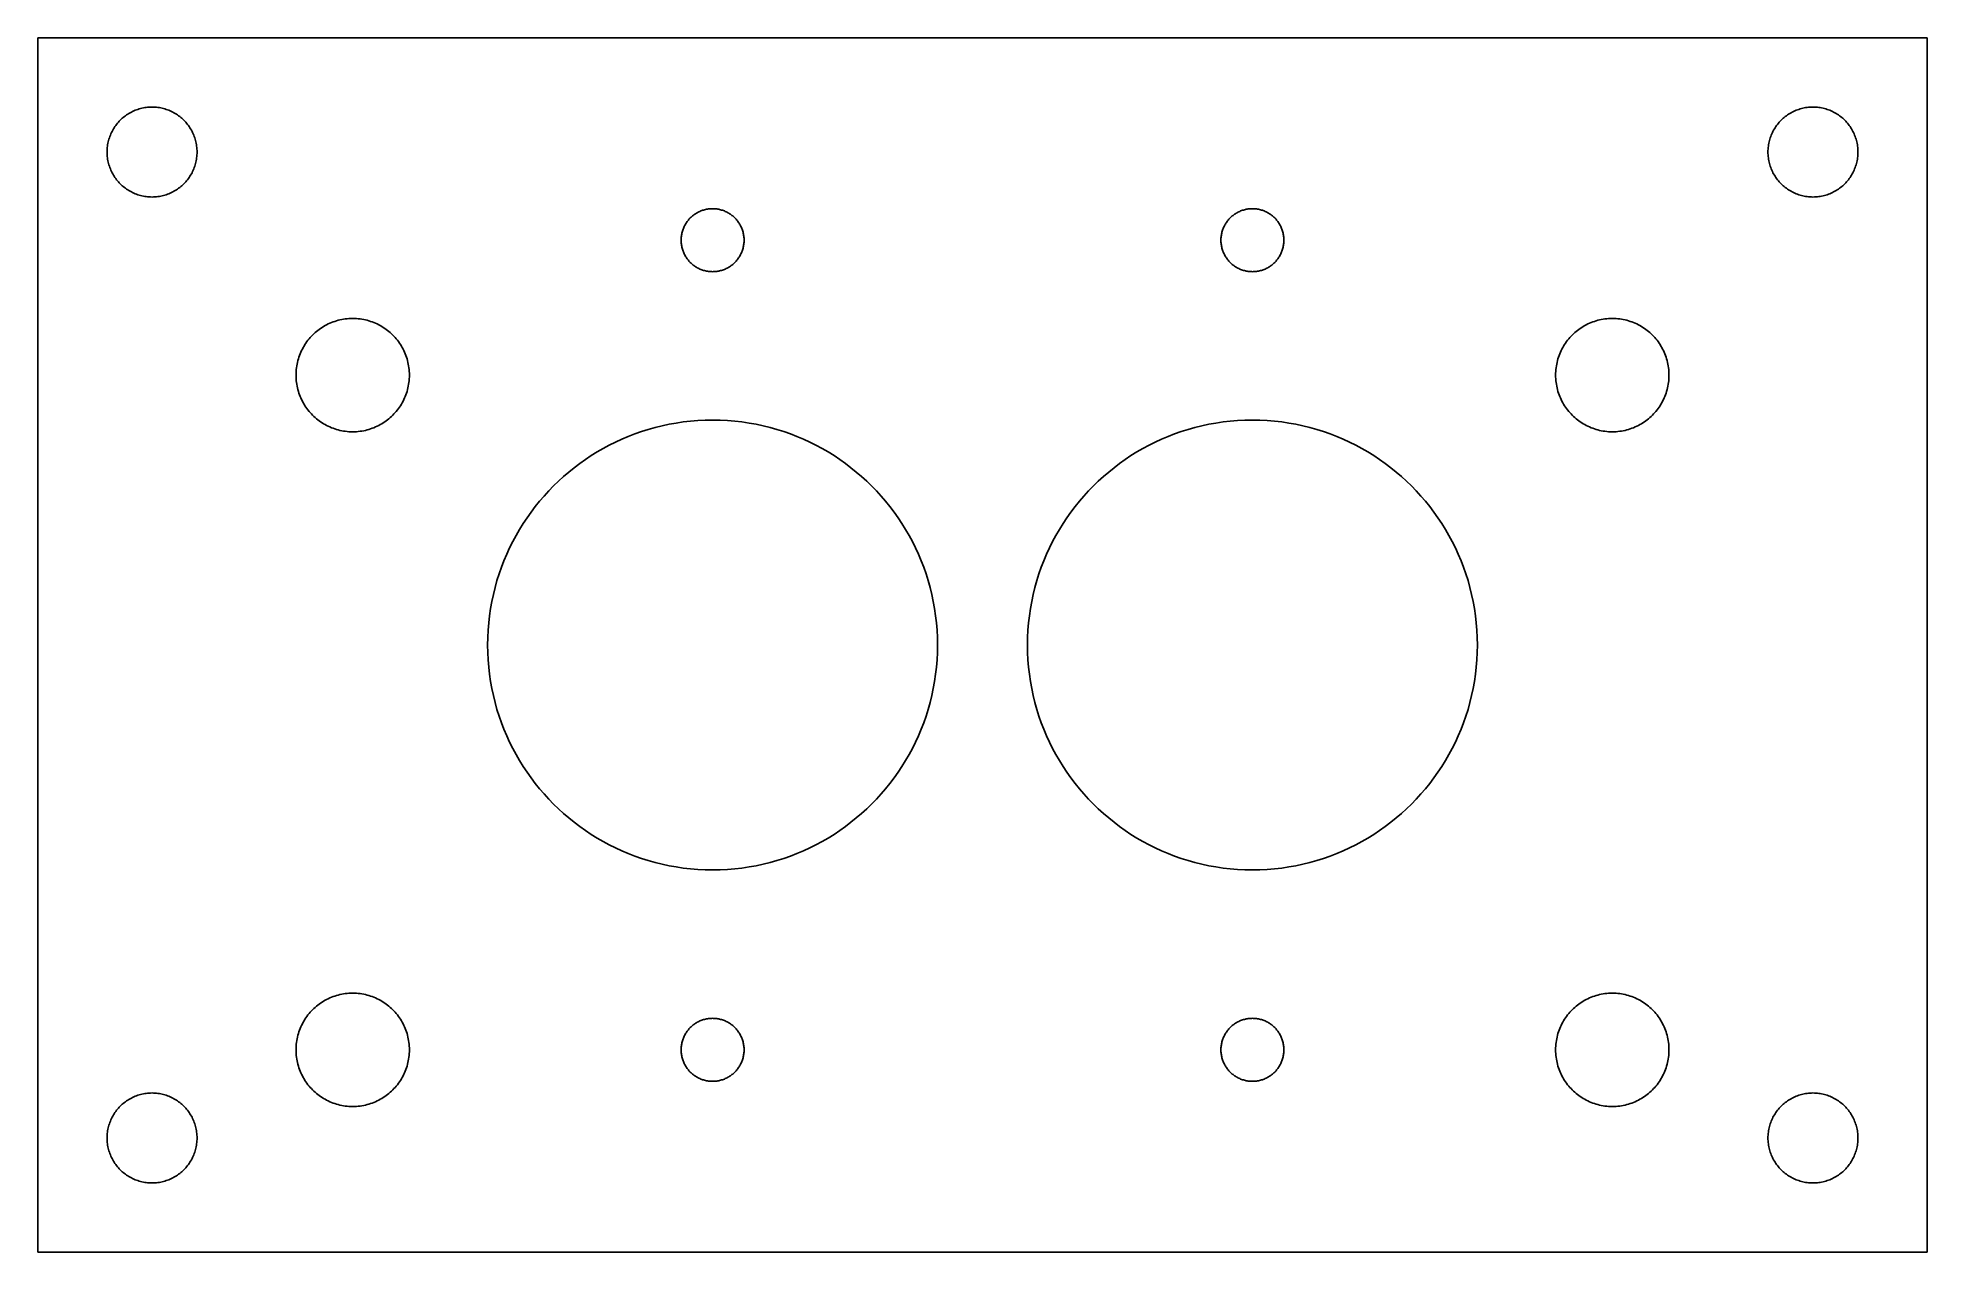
# Model space of a CAD drawing. Header units: metres. Extents: x -105 to 105, y -68 to 68.
import ezdxf

# ---------------------------------------------------------------- set-up
doc = ezdxf.new("R2010")
doc.units = ezdxf.units.M

msp = doc.modelspace()

# ---------------------------------------------------------------- linework, layer by layer
for p, q in [((105, 67.5), (-105, 67.5)), ((-105, 67.5), (-105, -67.5)), ((105, -67.5), (105, 67.5)), ((-95.3756, 58.7424), (-95.2529, 58.8353)), ((-95.2529, 58.8353), (-95.1274, 58.9244)), ((-95.1274, 58.9244), (-94.999, 59.0097)), ((-94.999, 59.0097), (-94.8679, 59.0911)), ((-94.8679, 59.0911), (-94.7341, 59.1685)), ((-94.7341, 59.1685), (-94.5978, 59.2419)), ((-94.5978, 59.2419), (-94.459, 59.3111)), ((-94.459, 59.3111), (-94.3177, 59.3762)), ((-94.3177, 59.3762), (-94.1741, 59.4369)), ((-94.1741, 59.4369), (-94.0284, 59.4932)), ((-94.0284, 59.4932), (-93.8804, 59.5451)), ((-93.8804, 59.5451), (-93.7303, 59.5924)), ((-93.7303, 59.5924), (-93.5783, 59.6351)), ((-93.5783, 59.6351), (-93.4243, 59.6731)), ((-93.4243, 59.6731), (-93.2686, 59.7062)), ((-93.2686, 59.7062), (-93.111, 59.7345)), ((-93.111, 59.7345), (-92.9518, 59.7579)), ((-92.9518, 59.7579), (-92.791, 59.7762)), ((-92.791, 59.7762), (-92.6287, 59.7893)), ((-92.6287, 59.7893), (-92.465, 59.7973)), ((-92.465, 59.7973), (-92.3, 59.8)), ((-92.3, 59.8), (-92.1349, 59.7973)), ((-92.1349, 59.7973), (-91.9713, 59.7894)), ((-91.9713, 59.7894), (-91.809, 59.7762)), ((-91.809, 59.7762), (-91.6482, 59.7579)), ((-91.6482, 59.7579), (-91.489, 59.7346)), ((-91.489, 59.7346), (-91.3314, 59.7063)), ((-91.3314, 59.7063), (-91.1757, 59.6731)), ((-91.1757, 59.6731), (-91.0217, 59.6351)), ((-91.0217, 59.6351), (-90.8697, 59.5924)), ((-90.8697, 59.5924), (-90.7196, 59.5451)), ((-90.7196, 59.5451), (-90.5716, 59.4932)), ((-90.5716, 59.4932), (-90.4258, 59.4369)), ((-90.4258, 59.4369), (-90.2823, 59.3762)), ((-90.2823, 59.3762), (-90.141, 59.3112)), ((-90.141, 59.3112), (-90.0022, 59.2419)), ((-90.0022, 59.2419), (-89.8659, 59.1685)), ((-89.8659, 59.1685), (-89.7321, 59.0911)), ((-89.7321, 59.0911), (-89.601, 59.0097)), ((-89.601, 59.0097), (-89.4726, 58.9244)), ((-89.4726, 58.9244), (-89.347, 58.8353)), ((-89.347, 58.8353), (-89.2244, 58.7425)), ((89.2244, 58.7424), (89.3471, 58.8353)), ((89.3471, 58.8353), (89.4726, 58.9244)), ((89.4726, 58.9244), (89.601, 59.0097)), ((89.601, 59.0097), (89.7321, 59.0911)), ((89.7321, 59.0911), (89.8659, 59.1685)), ((89.8659, 59.1685), (90.0022, 59.2419)), ((90.0022, 59.2419), (90.141, 59.3111)), ((90.141, 59.3111), (90.2823, 59.3762)), ((90.2823, 59.3762), (90.4258, 59.4369)), ((90.4258, 59.4369), (90.5717, 59.4932)), ((90.5717, 59.4932), (90.7196, 59.5451)), ((90.7196, 59.5451), (90.8697, 59.5924)), ((90.8697, 59.5924), (91.0217, 59.6351)), ((91.0217, 59.6351), (91.1757, 59.6731)), ((91.1757, 59.6731), (91.3315, 59.7062)), ((91.3315, 59.7062), (91.489, 59.7345)), ((91.489, 59.7345), (91.6482, 59.7579)), ((91.6482, 59.7579), (91.809, 59.7762)), ((91.809, 59.7762), (91.9713, 59.7893)), ((91.9713, 59.7893), (92.135, 59.7973)), ((92.135, 59.7973), (92.3, 59.8)), ((92.3, 59.8), (92.465, 59.7973)), ((92.465, 59.7973), (92.6288, 59.7894)), ((92.6288, 59.7894), (92.791, 59.7762)), ((92.791, 59.7762), (92.9518, 59.7579)), ((92.9518, 59.7579), (93.111, 59.7346)), ((93.111, 59.7346), (93.2686, 59.7063)), ((93.2686, 59.7063), (93.4243, 59.6731)), ((93.4243, 59.6731), (93.5783, 59.6351)), ((93.5783, 59.6351), (93.7303, 59.5924)), ((93.7303, 59.5924), (93.8804, 59.5451)), ((93.8804, 59.5451), (94.0284, 59.4932)), ((94.0284, 59.4932), (94.1742, 59.4369)), ((94.1742, 59.4369), (94.3177, 59.3762)), ((94.3177, 59.3762), (94.459, 59.3112)), ((94.459, 59.3112), (94.5978, 59.2419)), ((94.5978, 59.2419), (94.7341, 59.1685)), ((94.7341, 59.1685), (94.8679, 59.0911)), ((94.8679, 59.0911), (94.999, 59.0097)), ((94.999, 59.0097), (95.1274, 58.9244)), ((95.1274, 58.9244), (95.2529, 58.8353)), ((95.2529, 58.8353), (95.3756, 58.7425)), ((-96.9369, 56.6741), (-96.8762, 56.8177)), ((-96.8762, 56.8177), (-96.8111, 56.959)), ((-96.8111, 56.959), (-96.7419, 57.0978)), ((-96.7419, 57.0978), (-96.6685, 57.2341)), ((-96.6685, 57.2341), (-96.5911, 57.3679)), ((-96.5911, 57.3679), (-96.5097, 57.499)), ((-96.5097, 57.499), (-96.4244, 57.6274)), ((-96.4244, 57.6274), (-96.3353, 57.7529)), ((-96.3353, 57.7529), (-96.2425, 57.8756)), ((-96.2425, 57.8756), (-96.146, 57.9952)), ((-96.146, 57.9952), (-96.046, 58.1118)), ((-96.046, 58.1118), (-95.9424, 58.2253)), ((-95.9424, 58.2253), (-95.8355, 58.3355)), ((-95.8355, 58.3355), (-95.7253, 58.4424)), ((-95.7253, 58.4424), (-95.6119, 58.5459)), ((-95.6119, 58.5459), (-95.4953, 58.646)), ((-95.4953, 58.646), (-95.3756, 58.7424)), ((-89.2244, 58.7425), (-89.1047, 58.646)), ((-89.1047, 58.646), (-88.9881, 58.546)), ((-88.9881, 58.546), (-88.8747, 58.4424)), ((-88.8747, 58.4424), (-88.7645, 58.3355)), ((-88.7645, 58.3355), (-88.6575, 58.2253)), ((-88.6575, 58.2253), (-88.554, 58.1119)), ((-88.554, 58.1119), (-88.454, 57.9953)), ((-88.454, 57.9953), (-88.3575, 57.8756)), ((-88.3575, 57.8756), (-88.2647, 57.7529)), ((-88.2647, 57.7529), (-88.1756, 57.6274)), ((-88.1756, 57.6274), (-88.0903, 57.499)), ((-88.0903, 57.499), (-88.0089, 57.3679)), ((-88.0089, 57.3679), (-87.9315, 57.2341)), ((-87.9315, 57.2341), (-87.8581, 57.0978)), ((-87.8581, 57.0978), (-87.7888, 56.959)), ((-87.7888, 56.959), (-87.7238, 56.8177)), ((-87.7238, 56.8177), (-87.6631, 56.6742)), ((87.6631, 56.6741), (87.7238, 56.8177)), ((87.7238, 56.8177), (87.7889, 56.959)), ((87.7889, 56.959), (87.8581, 57.0978)), ((87.8581, 57.0978), (87.9315, 57.2341)), ((87.9315, 57.2341), (88.0089, 57.3679)), ((88.0089, 57.3679), (88.0903, 57.499)), ((88.0903, 57.499), (88.1756, 57.6274)), ((88.1756, 57.6274), (88.2647, 57.7529)), ((88.2647, 57.7529), (88.3575, 57.8756)), ((88.3575, 57.8756), (88.454, 57.9952)), ((88.454, 57.9952), (88.554, 58.1118)), ((88.554, 58.1118), (88.6575, 58.2253)), ((88.6575, 58.2253), (88.7645, 58.3355)), ((88.7645, 58.3355), (88.8747, 58.4424)), ((88.8747, 58.4424), (88.9881, 58.5459)), ((88.9881, 58.5459), (89.1047, 58.646)), ((89.1047, 58.646), (89.2244, 58.7424)), ((95.3756, 58.7425), (95.4953, 58.646)), ((95.4953, 58.646), (95.6119, 58.546)), ((95.6119, 58.546), (95.7253, 58.4424)), ((95.7253, 58.4424), (95.8355, 58.3355)), ((95.8355, 58.3355), (95.9425, 58.2253)), ((95.9425, 58.2253), (96.046, 58.1119)), ((96.046, 58.1119), (96.146, 57.9953)), ((96.146, 57.9953), (96.2425, 57.8756)), ((96.2425, 57.8756), (96.3353, 57.7529)), ((96.3353, 57.7529), (96.4244, 57.6274)), ((96.4244, 57.6274), (96.5097, 57.499)), ((96.5097, 57.499), (96.5911, 57.3679)), ((96.5911, 57.3679), (96.6685, 57.2341)), ((96.6685, 57.2341), (96.7419, 57.0978)), ((96.7419, 57.0978), (96.8111, 56.959)), ((96.8111, 56.959), (96.8762, 56.8177)), ((96.8762, 56.8177), (96.9369, 56.6742)), ((-97.3, 54.8), (-97.2973, 54.965)), ((-97.2973, 54.6349), (-97.3, 54.8)), ((-97.2973, 54.965), (-97.2894, 55.1287)), ((-97.2894, 54.4712), (-97.2973, 54.6349)), ((-97.2894, 55.1287), (-97.2762, 55.291)), ((-97.2762, 55.291), (-97.2579, 55.4518)), ((-97.2579, 55.4518), (-97.2345, 55.611)), ((-97.2345, 55.611), (-97.2063, 55.7686)), ((-97.2063, 55.7686), (-97.1731, 55.9243)), ((-97.1731, 55.9243), (-97.1351, 56.0783)), ((-97.1351, 56.0783), (-97.0924, 56.2303)), ((-97.0924, 56.2303), (-97.0451, 56.3804)), ((-97.0451, 56.3804), (-96.9932, 56.5284)), ((-96.9932, 56.5284), (-96.9369, 56.6741)), ((-87.6631, 56.6742), (-87.6068, 56.5284)), ((-87.6068, 56.5284), (-87.5549, 56.3804)), ((-87.5549, 56.3804), (-87.5076, 56.2304)), ((-87.5076, 56.2304), (-87.4649, 56.0783)), ((-87.4649, 56.0783), (-87.4269, 55.9244)), ((-87.4269, 55.9244), (-87.3937, 55.7686)), ((-87.3937, 55.7686), (-87.3654, 55.611)), ((-87.3654, 55.611), (-87.3421, 55.4518)), ((-87.3421, 55.4518), (-87.3238, 55.291)), ((-87.3238, 55.291), (-87.3106, 55.1288)), ((-87.3106, 55.1288), (-87.3027, 54.9651)), ((-87.3027, 54.6349), (-87.3106, 54.4712)), ((-87.3027, 54.9651), (-87.3, 54.8)), ((-87.3, 54.8), (-87.3027, 54.6349)), ((87.3, 54.8), (87.3027, 54.965)), ((87.3027, 54.6349), (87.3, 54.8)), ((87.3027, 54.965), (87.3106, 55.1287)), ((87.3106, 54.4712), (87.3027, 54.6349)), ((87.3106, 55.1287), (87.3238, 55.291)), ((87.3238, 55.291), (87.3421, 55.4518)), ((87.3421, 55.4518), (87.3654, 55.611)), ((87.3654, 55.611), (87.3938, 55.7686)), ((87.3938, 55.7686), (87.4269, 55.9243)), ((87.4269, 55.9243), (87.4649, 56.0783)), ((87.4649, 56.0783), (87.5076, 56.2303)), ((87.5076, 56.2303), (87.5549, 56.3804)), ((87.5549, 56.3804), (87.6068, 56.5284)), ((87.6068, 56.5284), (87.6631, 56.6741)), ((96.9369, 56.6742), (96.9932, 56.5284)), ((96.9932, 56.5284), (97.0451, 56.3804)), ((97.0451, 56.3804), (97.0924, 56.2304)), ((97.0924, 56.2304), (97.1351, 56.0783)), ((97.1351, 56.0783), (97.1731, 55.9244)), ((97.1731, 55.9244), (97.2063, 55.7686)), ((97.2063, 55.7686), (97.2346, 55.611)), ((97.2346, 55.611), (97.2579, 55.4518)), ((97.2579, 55.4518), (97.2762, 55.291)), ((97.2762, 55.291), (97.2894, 55.1288)), ((97.2894, 55.1288), (97.2973, 54.9651)), ((97.2973, 54.6349), (97.2894, 54.4712)), ((97.2973, 54.9651), (97.3, 54.8)), ((97.3, 54.8), (97.2973, 54.6349)), ((-97.2762, 54.3089), (-97.2894, 54.4712)), ((-97.2579, 54.1481), (-97.2762, 54.3089)), ((-97.2346, 53.9889), (-97.2579, 54.1481)), ((-97.2063, 53.8314), (-97.2346, 53.9889)), ((-97.1731, 53.6756), (-97.2063, 53.8314)), ((-97.1351, 53.5217), (-97.1731, 53.6756)), ((-97.0924, 53.3696), (-97.1351, 53.5217)), ((-97.0451, 53.2196), (-97.0924, 53.3696)), ((-96.9932, 53.0716), (-97.0451, 53.2196)), ((-96.9369, 52.9258), (-96.9932, 53.0716)), ((-96.8762, 52.7823), (-96.9369, 52.9258)), ((-96.8111, 52.641), (-96.8762, 52.7823)), ((-96.7419, 52.5022), (-96.8111, 52.641)), ((-96.6685, 52.3658), (-96.7419, 52.5022)), ((-87.8581, 52.5022), (-87.9315, 52.3659)), ((-87.7889, 52.641), (-87.8581, 52.5022)), ((-87.7238, 52.7823), (-87.7889, 52.641)), ((-87.6631, 52.9258), (-87.7238, 52.7823)), ((-87.6068, 53.0716), (-87.6631, 52.9258)), ((-87.5549, 53.2196), (-87.6068, 53.0716)), ((-87.5076, 53.3696), (-87.5549, 53.2196)), ((-87.4649, 53.5217), (-87.5076, 53.3696)), ((-87.4269, 53.6756), (-87.4649, 53.5217)), ((-87.3938, 53.8314), (-87.4269, 53.6756)), ((-87.3654, 53.989), (-87.3938, 53.8314)), ((-87.3421, 54.1482), (-87.3654, 53.989)), ((-87.3238, 54.3089), (-87.3421, 54.1482)), ((-87.3106, 54.4712), (-87.3238, 54.3089)), ((87.3238, 54.3089), (87.3106, 54.4712)), ((87.3421, 54.1481), (87.3238, 54.3089)), ((87.3654, 53.9889), (87.3421, 54.1481)), ((87.3937, 53.8314), (87.3654, 53.9889)), ((87.4269, 53.6756), (87.3937, 53.8314)), ((87.4649, 53.5217), (87.4269, 53.6756)), ((87.5076, 53.3696), (87.4649, 53.5217)), ((87.5549, 53.2196), (87.5076, 53.3696)), ((87.6068, 53.0716), (87.5549, 53.2196)), ((87.6631, 52.9258), (87.6068, 53.0716)), ((87.7238, 52.7823), (87.6631, 52.9258)), ((87.7888, 52.641), (87.7238, 52.7823)), ((87.8581, 52.5022), (87.7888, 52.641)), ((87.9315, 52.3658), (87.8581, 52.5022)), ((96.7419, 52.5022), (96.6685, 52.3659)), ((96.8111, 52.641), (96.7419, 52.5022)), ((96.8762, 52.7823), (96.8111, 52.641)), ((96.9369, 52.9258), (96.8762, 52.7823)), ((96.9932, 53.0716), (96.9369, 52.9258)), ((97.0451, 53.2196), (96.9932, 53.0716)), ((97.0924, 53.3696), (97.0451, 53.2196)), ((97.1351, 53.5217), (97.0924, 53.3696)), ((97.1731, 53.6756), (97.1351, 53.5217)), ((97.2063, 53.8314), (97.1731, 53.6756)), ((97.2345, 53.989), (97.2063, 53.8314)), ((97.2579, 54.1482), (97.2345, 53.989)), ((97.2762, 54.3089), (97.2579, 54.1482)), ((97.2894, 54.4712), (97.2762, 54.3089)), ((-96.5911, 52.2321), (-96.6685, 52.3658)), ((-96.5097, 52.101), (-96.5911, 52.2321)), ((-96.4244, 51.9726), (-96.5097, 52.101)), ((-96.3353, 51.847), (-96.4244, 51.9726)), ((-96.2425, 51.7244), (-96.3353, 51.847)), ((-96.146, 51.6047), (-96.2425, 51.7244)), ((-96.046, 51.4881), (-96.146, 51.6047)), ((-95.9425, 51.3747), (-96.046, 51.4881)), ((-95.8355, 51.2645), (-95.9425, 51.3747)), ((-95.7253, 51.1575), (-95.8355, 51.2645)), ((-95.6119, 51.054), (-95.7253, 51.1575)), ((-95.4953, 50.954), (-95.6119, 51.054)), ((-95.3756, 50.8575), (-95.4953, 50.954)), ((-95.2529, 50.7647), (-95.3756, 50.8575)), ((-95.1274, 50.6756), (-95.2529, 50.7647)), ((-94.999, 50.5903), (-95.1274, 50.6756)), ((-94.8679, 50.5089), (-94.999, 50.5903)), ((-94.7341, 50.4314), (-94.8679, 50.5089)), ((-94.5978, 50.3581), (-94.7341, 50.4314)), ((-89.8659, 50.4315), (-90.0022, 50.3581)), ((-89.7321, 50.5089), (-89.8659, 50.4315)), ((-89.601, 50.5903), (-89.7321, 50.5089)), ((-89.4726, 50.6756), (-89.601, 50.5903)), ((-89.3471, 50.7647), (-89.4726, 50.6756)), ((-89.2244, 50.8575), (-89.3471, 50.7647)), ((-89.1047, 50.954), (-89.2244, 50.8575)), ((-88.9881, 51.054), (-89.1047, 50.954)), ((-88.8747, 51.1576), (-88.9881, 51.054)), ((-88.7645, 51.2645), (-88.8747, 51.1576)), ((-88.6575, 51.3747), (-88.7645, 51.2645)), ((-88.554, 51.4881), (-88.6575, 51.3747)), ((-88.454, 51.6047), (-88.554, 51.4881)), ((-88.3575, 51.7244), (-88.454, 51.6047)), ((-88.2647, 51.8471), (-88.3575, 51.7244)), ((-88.1756, 51.9726), (-88.2647, 51.8471)), ((-88.0903, 52.101), (-88.1756, 51.9726)), ((-88.0089, 52.2321), (-88.0903, 52.101)), ((-87.9315, 52.3659), (-88.0089, 52.2321)), ((88.0089, 52.2321), (87.9315, 52.3658)), ((88.0903, 52.101), (88.0089, 52.2321)), ((88.1756, 51.9726), (88.0903, 52.101)), ((88.2647, 51.847), (88.1756, 51.9726)), ((88.3575, 51.7244), (88.2647, 51.847)), ((88.454, 51.6047), (88.3575, 51.7244)), ((88.554, 51.4881), (88.454, 51.6047)), ((88.6575, 51.3747), (88.554, 51.4881)), ((88.7645, 51.2645), (88.6575, 51.3747)), ((88.8747, 51.1575), (88.7645, 51.2645)), ((88.9881, 51.054), (88.8747, 51.1575)), ((89.1047, 50.954), (88.9881, 51.054)), ((89.2244, 50.8575), (89.1047, 50.954)), ((89.347, 50.7647), (89.2244, 50.8575)), ((89.4726, 50.6756), (89.347, 50.7647)), ((89.601, 50.5903), (89.4726, 50.6756)), ((89.7321, 50.5089), (89.601, 50.5903)), ((89.8659, 50.4314), (89.7321, 50.5089)), ((90.0022, 50.3581), (89.8659, 50.4314)), ((94.7341, 50.4315), (94.5978, 50.3581)), ((94.8679, 50.5089), (94.7341, 50.4315)), ((94.999, 50.5903), (94.8679, 50.5089)), ((95.1274, 50.6756), (94.999, 50.5903)), ((95.2529, 50.7647), (95.1274, 50.6756)), ((95.3756, 50.8575), (95.2529, 50.7647)), ((95.4953, 50.954), (95.3756, 50.8575)), ((95.6119, 51.054), (95.4953, 50.954)), ((95.7253, 51.1576), (95.6119, 51.054)), ((95.8355, 51.2645), (95.7253, 51.1576)), ((95.9424, 51.3747), (95.8355, 51.2645)), ((96.046, 51.4881), (95.9424, 51.3747)), ((96.146, 51.6047), (96.046, 51.4881)), ((96.2425, 51.7244), (96.146, 51.6047)), ((96.3353, 51.8471), (96.2425, 51.7244)), ((96.4244, 51.9726), (96.3353, 51.8471)), ((96.5097, 52.101), (96.4244, 51.9726)), ((96.5911, 52.2321), (96.5097, 52.101)), ((96.6685, 52.3659), (96.5911, 52.2321)), ((-94.459, 50.2888), (-94.5978, 50.3581)), ((-94.3177, 50.2238), (-94.459, 50.2888)), ((-94.1742, 50.1631), (-94.3177, 50.2238)), ((-94.0284, 50.1068), (-94.1742, 50.1631)), ((-93.8804, 50.0549), (-94.0284, 50.1068)), ((-93.7303, 50.0076), (-93.8804, 50.0549)), ((-93.5783, 49.9649), (-93.7303, 50.0076)), ((-93.4243, 49.9269), (-93.5783, 49.9649)), ((-93.2686, 49.8937), (-93.4243, 49.9269)), ((-93.111, 49.8654), (-93.2686, 49.8937)), ((-92.9518, 49.8421), (-93.111, 49.8654)), ((-92.791, 49.8238), (-92.9518, 49.8421)), ((-92.6288, 49.8106), (-92.791, 49.8238)), ((-92.465, 49.8027), (-92.6288, 49.8106)), ((-92.3, 49.8), (-92.465, 49.8027)), ((-92.135, 49.8027), (-92.3, 49.8)), ((-91.9713, 49.8106), (-92.135, 49.8027)), ((-91.809, 49.8238), (-91.9713, 49.8106)), ((-91.6482, 49.8421), (-91.809, 49.8238)), ((-91.489, 49.8654), (-91.6482, 49.8421)), ((-91.3315, 49.8938), (-91.489, 49.8654)), ((-91.1757, 49.9269), (-91.3315, 49.8938)), ((-91.0217, 49.9649), (-91.1757, 49.9269)), ((-90.8697, 50.0076), (-91.0217, 49.9649)), ((-90.7196, 50.0549), (-90.8697, 50.0076)), ((-90.5717, 50.1068), (-90.7196, 50.0549)), ((-90.4258, 50.1631), (-90.5717, 50.1068)), ((-90.2823, 50.2238), (-90.4258, 50.1631)), ((-90.141, 50.2888), (-90.2823, 50.2238)), ((-90.0022, 50.3581), (-90.141, 50.2888)), ((-31.2098, 48.2853), (-31.1063, 48.3216)), ((-31.1063, 48.3216), (-31.0012, 48.3547)), ((-31.0012, 48.3547), (-30.8948, 48.3846)), ((-30.8948, 48.3846), (-30.787, 48.4111)), ((-30.787, 48.4111), (-30.678, 48.4344)), ((-30.678, 48.4344), (-30.5677, 48.4542)), ((-30.5677, 48.4542), (-30.4563, 48.4705)), ((-30.4563, 48.4705), (-30.3437, 48.4833)), ((-30.3437, 48.4833), (-30.2301, 48.4926)), ((-30.2301, 48.4926), (-30.1155, 48.4981)), ((-30.1155, 48.4981), (-30, 48.5)), ((-30, 48.5), (-29.8845, 48.4981)), ((-29.8845, 48.4981), (-29.7699, 48.4926)), ((-29.7699, 48.4926), (-29.6563, 48.4833)), ((-29.6563, 48.4833), (-29.5437, 48.4705)), ((-29.5437, 48.4705), (-29.4323, 48.4542)), ((-29.4323, 48.4542), (-29.322, 48.4344)), ((-29.322, 48.4344), (-29.213, 48.4111)), ((-29.213, 48.4111), (-29.1052, 48.3846)), ((-29.1052, 48.3846), (-28.9987, 48.3547)), ((-28.9987, 48.3547), (-28.8937, 48.3216)), ((-28.8937, 48.3216), (-28.7901, 48.2852)), ((28.7901, 48.2853), (28.8937, 48.3216)), ((28.8937, 48.3216), (28.9987, 48.3547)), ((28.9987, 48.3547), (29.1052, 48.3846)), ((29.1052, 48.3846), (29.213, 48.4111)), ((29.213, 48.4111), (29.322, 48.4344)), ((29.322, 48.4344), (29.4323, 48.4542)), ((29.4323, 48.4542), (29.5437, 48.4705)), ((29.5437, 48.4705), (29.6563, 48.4833)), ((29.6563, 48.4833), (29.7699, 48.4926)), ((29.7699, 48.4926), (29.8845, 48.4981)), ((29.8845, 48.4981), (30, 48.5)), ((30, 48.5), (30.1155, 48.4981)), ((30.1155, 48.4981), (30.2301, 48.4926)), ((30.2301, 48.4926), (30.3437, 48.4833)), ((30.3437, 48.4833), (30.4563, 48.4705)), ((30.4563, 48.4705), (30.5677, 48.4542)), ((30.5677, 48.4542), (30.678, 48.4344)), ((30.678, 48.4344), (30.787, 48.4111)), ((30.787, 48.4111), (30.8948, 48.3846)), ((30.8948, 48.3846), (31.0012, 48.3547)), ((31.0012, 48.3547), (31.1063, 48.3216)), ((31.1063, 48.3216), (31.2098, 48.2852)), ((90.141, 50.2888), (90.0022, 50.3581)), ((90.2823, 50.2238), (90.141, 50.2888)), ((90.4258, 50.1631), (90.2823, 50.2238)), ((90.5716, 50.1068), (90.4258, 50.1631)), ((90.7196, 50.0549), (90.5716, 50.1068)), ((90.8697, 50.0076), (90.7196, 50.0549)), ((91.0217, 49.9649), (90.8697, 50.0076)), ((91.1757, 49.9269), (91.0217, 49.9649)), ((91.3314, 49.8937), (91.1757, 49.9269)), ((91.489, 49.8654), (91.3314, 49.8937)), ((91.6482, 49.8421), (91.489, 49.8654)), ((91.809, 49.8238), (91.6482, 49.8421)), ((91.9713, 49.8106), (91.809, 49.8238)), ((92.1349, 49.8027), (91.9713, 49.8106)), ((92.3, 49.8), (92.1349, 49.8027)), ((92.465, 49.8027), (92.3, 49.8)), ((92.6287, 49.8106), (92.465, 49.8027)), ((92.791, 49.8238), (92.6287, 49.8106)), ((92.9518, 49.8421), (92.791, 49.8238)), ((93.111, 49.8654), (92.9518, 49.8421)), ((93.2686, 49.8938), (93.111, 49.8654)), ((93.4243, 49.9269), (93.2686, 49.8938)), ((93.5783, 49.9649), (93.4243, 49.9269)), ((93.7303, 50.0076), (93.5783, 49.9649)), ((93.8804, 50.0549), (93.7303, 50.0076)), ((94.0284, 50.1068), (93.8804, 50.0549)), ((94.1741, 50.1631), (94.0284, 50.1068)), ((94.3177, 50.2238), (94.1741, 50.1631)), ((94.459, 50.2888), (94.3177, 50.2238)), ((94.5978, 50.3581), (94.459, 50.2888)), ((-33.3216, 46.1063), (-33.2852, 46.2098)), ((-33.2852, 46.2098), (-33.2458, 46.3119)), ((-33.2458, 46.3119), (-33.2033, 46.4124)), ((-33.2033, 46.4124), (-33.1578, 46.5113)), ((-33.1578, 46.5113), (-33.1093, 46.6084)), ((-33.1093, 46.6084), (-33.058, 46.7039)), ((-33.058, 46.7039), (-33.0038, 46.7975)), ((-33.0038, 46.7975), (-32.9468, 46.8893)), ((-32.9468, 46.8893), (-32.8871, 46.9792)), ((-32.8871, 46.9792), (-32.8247, 47.067)), ((-32.8247, 47.067), (-32.7597, 47.1529)), ((-32.7597, 47.1529), (-32.6922, 47.2367)), ((-32.6922, 47.2367), (-32.6222, 47.3183)), ((-32.6222, 47.3183), (-32.5497, 47.3977)), ((-32.5497, 47.3977), (-32.4749, 47.4749)), ((-32.4749, 47.4749), (-32.3977, 47.5497)), ((-32.3977, 47.5497), (-32.3183, 47.6222)), ((-32.3183, 47.6222), (-32.2367, 47.6922)), ((-32.2367, 47.6922), (-32.1529, 47.7597)), ((-32.1529, 47.7597), (-32.067, 47.8247)), ((-32.067, 47.8247), (-31.9792, 47.8871)), ((-31.9792, 47.8871), (-31.8893, 47.9468)), ((-31.8893, 47.9468), (-31.7975, 48.0038)), ((-31.7975, 48.0038), (-31.7039, 48.058)), ((-31.7039, 48.058), (-31.6084, 48.1093)), ((-31.6084, 48.1093), (-31.5113, 48.1578)), ((-31.5113, 48.1578), (-31.4124, 48.2033)), ((-31.4124, 48.2033), (-31.3119, 48.2458)), ((-31.3119, 48.2458), (-31.2098, 48.2853)), ((-28.7901, 48.2852), (-28.6881, 48.2458)), ((-28.6881, 48.2458), (-28.5876, 48.2033)), ((-28.5876, 48.2033), (-28.4887, 48.1578)), ((-28.4887, 48.1578), (-28.3915, 48.1093)), ((-28.3915, 48.1093), (-28.2961, 48.058)), ((-28.2961, 48.058), (-28.2025, 48.0038)), ((-28.2025, 48.0038), (-28.1107, 47.9468)), ((-28.1107, 47.9468), (-28.0208, 47.8871)), ((-28.0208, 47.8871), (-27.9329, 47.8247)), ((-27.9329, 47.8247), (-27.8471, 47.7597)), ((-27.8471, 47.7597), (-27.7633, 47.6922)), ((-27.7633, 47.6922), (-27.6817, 47.6221)), ((-27.6817, 47.6221), (-27.6023, 47.5497)), ((-27.6023, 47.5497), (-27.5251, 47.4749)), ((-27.5251, 47.4749), (-27.4503, 47.3977)), ((-27.4503, 47.3977), (-27.3778, 47.3183)), ((-27.3778, 47.3183), (-27.3078, 47.2367)), ((-27.3078, 47.2367), (-27.2403, 47.1529)), ((-27.2403, 47.1529), (-27.1753, 47.067)), ((-27.1753, 47.067), (-27.1129, 46.9792)), ((-27.1129, 46.9792), (-27.0532, 46.8893)), ((-27.0532, 46.8893), (-26.9962, 46.7975)), ((-26.9962, 46.7975), (-26.942, 46.7039)), ((-26.942, 46.7039), (-26.8907, 46.6084)), ((-26.8907, 46.6084), (-26.8422, 46.5113)), ((-26.8422, 46.5113), (-26.7967, 46.4124)), ((-26.7967, 46.4124), (-26.7542, 46.3119)), ((-26.7542, 46.3119), (-26.7147, 46.2098)), ((-26.7147, 46.2098), (-26.6784, 46.1063)), ((26.6784, 46.1063), (26.7147, 46.2098)), ((26.7147, 46.2098), (26.7542, 46.3119)), ((26.7542, 46.3119), (26.7967, 46.4124)), ((26.7967, 46.4124), (26.8422, 46.5113)), ((26.8422, 46.5113), (26.8907, 46.6084)), ((26.8907, 46.6084), (26.942, 46.7039)), ((26.942, 46.7039), (26.9962, 46.7975)), ((26.9962, 46.7975), (27.0532, 46.8893)), ((27.0532, 46.8893), (27.1129, 46.9792)), ((27.1129, 46.9792), (27.1753, 47.067)), ((27.1753, 47.067), (27.2403, 47.1529)), ((27.2403, 47.1529), (27.3078, 47.2367)), ((27.3078, 47.2367), (27.3778, 47.3183)), ((27.3778, 47.3183), (27.4503, 47.3977)), ((27.4503, 47.3977), (27.5251, 47.4749)), ((27.5251, 47.4749), (27.6023, 47.5497)), ((27.6023, 47.5497), (27.6817, 47.6222)), ((27.6817, 47.6222), (27.7633, 47.6922)), ((27.7633, 47.6922), (27.8471, 47.7597)), ((27.8471, 47.7597), (27.9329, 47.8247)), ((27.9329, 47.8247), (28.0208, 47.8871)), ((28.0208, 47.8871), (28.1107, 47.9468)), ((28.1107, 47.9468), (28.2025, 48.0038)), ((28.2025, 48.0038), (28.2961, 48.058)), ((28.2961, 48.058), (28.3915, 48.1093)), ((28.3915, 48.1093), (28.4887, 48.1578)), ((28.4887, 48.1578), (28.5876, 48.2033)), ((28.5876, 48.2033), (28.6881, 48.2458)), ((28.6881, 48.2458), (28.7901, 48.2853)), ((31.2098, 48.2852), (31.3119, 48.2458)), ((31.3119, 48.2458), (31.4124, 48.2033)), ((31.4124, 48.2033), (31.5113, 48.1578)), ((31.5113, 48.1578), (31.6084, 48.1093)), ((31.6084, 48.1093), (31.7039, 48.058)), ((31.7039, 48.058), (31.7975, 48.0038)), ((31.7975, 48.0038), (31.8893, 47.9468)), ((31.8893, 47.9468), (31.9792, 47.8871)), ((31.9792, 47.8871), (32.067, 47.8247)), ((32.067, 47.8247), (32.1529, 47.7597)), ((32.1529, 47.7597), (32.2367, 47.6922)), ((32.2367, 47.6922), (32.3183, 47.6221)), ((32.3183, 47.6221), (32.3977, 47.5497)), ((32.3977, 47.5497), (32.4749, 47.4749)), ((32.4749, 47.4749), (32.5497, 47.3977)), ((32.5497, 47.3977), (32.6222, 47.3183)), ((32.6222, 47.3183), (32.6922, 47.2367)), ((32.6922, 47.2367), (32.7597, 47.1529)), ((32.7597, 47.1529), (32.8247, 47.067)), ((32.8247, 47.067), (32.8871, 46.9792)), ((32.8871, 46.9792), (32.9468, 46.8893)), ((32.9468, 46.8893), (33.0038, 46.7975)), ((33.0038, 46.7975), (33.058, 46.7039)), ((33.058, 46.7039), (33.1093, 46.6084)), ((33.1093, 46.6084), (33.1578, 46.5113)), ((33.1578, 46.5113), (33.2033, 46.4124)), ((33.2033, 46.4124), (33.2458, 46.3119)), ((33.2458, 46.3119), (33.2852, 46.2098)), ((33.2852, 46.2098), (33.3216, 46.1063)), ((-33.5, 45), (-33.4981, 45.1155)), ((-33.4981, 44.8845), (-33.5, 45)), ((-33.4981, 45.1155), (-33.4926, 45.2301)), ((-33.4926, 44.7699), (-33.4981, 44.8845)), ((-33.4926, 45.2301), (-33.4833, 45.3437)), ((-33.4833, 44.6563), (-33.4926, 44.7699)), ((-33.4833, 45.3437), (-33.4705, 45.4563)), ((-33.4705, 44.5437), (-33.4833, 44.6563)), ((-33.4705, 45.4563), (-33.4542, 45.5677)), ((-33.4542, 44.4323), (-33.4705, 44.5437)), ((-33.4542, 45.5677), (-33.4344, 45.678)), ((-33.4344, 44.322), (-33.4542, 44.4323)), ((-33.4344, 45.678), (-33.4111, 45.787)), ((-33.4111, 44.213), (-33.4344, 44.322)), ((-33.4111, 45.787), (-33.3846, 45.8948)), ((-33.3846, 44.1052), (-33.4111, 44.213)), ((-33.3846, 45.8948), (-33.3547, 46.0012)), ((-33.3547, 43.9987), (-33.3846, 44.1052)), ((-33.3547, 46.0012), (-33.3216, 46.1063)), ((-26.6784, 46.1063), (-26.6453, 46.0012)), ((-26.6453, 46.0012), (-26.6154, 45.8948)), ((-26.6154, 44.1052), (-26.6453, 43.9987)), ((-26.6154, 45.8948), (-26.5888, 45.787)), ((-26.5888, 44.213), (-26.6154, 44.1052)), ((-26.5888, 45.787), (-26.5656, 45.678)), ((-26.5656, 44.322), (-26.5888, 44.213)), ((-26.5656, 45.678), (-26.5458, 45.5677)), ((-26.5458, 44.4323), (-26.5656, 44.322)), ((-26.5458, 45.5677), (-26.5295, 45.4563)), ((-26.5295, 44.5437), (-26.5458, 44.4323)), ((-26.5295, 45.4563), (-26.5167, 45.3437)), ((-26.5167, 44.6563), (-26.5295, 44.5437)), ((-26.5167, 45.3437), (-26.5074, 45.2301)), ((-26.5074, 44.7699), (-26.5167, 44.6563)), ((-26.5074, 45.2301), (-26.5019, 45.1155)), ((-26.5019, 44.8845), (-26.5074, 44.7699)), ((-26.5019, 45.1155), (-26.5, 45)), ((-26.5, 45), (-26.5019, 44.8845)), ((26.5, 45), (26.5019, 45.1155)), ((26.5019, 44.8845), (26.5, 45)), ((26.5019, 45.1155), (26.5074, 45.2301)), ((26.5074, 44.7699), (26.5019, 44.8845)), ((26.5074, 45.2301), (26.5167, 45.3437)), ((26.5167, 44.6563), (26.5074, 44.7699)), ((26.5167, 45.3437), (26.5295, 45.4563)), ((26.5295, 44.5437), (26.5167, 44.6563)), ((26.5295, 45.4563), (26.5458, 45.5677)), ((26.5458, 44.4323), (26.5295, 44.5437)), ((26.5458, 45.5677), (26.5656, 45.678)), ((26.5656, 44.322), (26.5458, 44.4323)), ((26.5656, 45.678), (26.5888, 45.787)), ((26.5888, 44.213), (26.5656, 44.322)), ((26.5888, 45.787), (26.6154, 45.8948)), ((26.6154, 44.1052), (26.5888, 44.213)), ((26.6154, 45.8948), (26.6453, 46.0012)), ((26.6453, 43.9987), (26.6154, 44.1052)), ((26.6453, 46.0012), (26.6784, 46.1063)), ((33.3216, 46.1063), (33.3547, 46.0012)), ((33.3547, 46.0012), (33.3846, 45.8948)), ((33.3846, 44.1052), (33.3547, 43.9987)), ((33.3846, 45.8948), (33.4111, 45.787)), ((33.4111, 44.213), (33.3846, 44.1052)), ((33.4111, 45.787), (33.4344, 45.678)), ((33.4344, 44.322), (33.4111, 44.213)), ((33.4344, 45.678), (33.4542, 45.5677)), ((33.4542, 44.4323), (33.4344, 44.322)), ((33.4542, 45.5677), (33.4705, 45.4563)), ((33.4705, 44.5437), (33.4542, 44.4323)), ((33.4705, 45.4563), (33.4833, 45.3437)), ((33.4833, 44.6563), (33.4705, 44.5437)), ((33.4833, 45.3437), (33.4926, 45.2301)), ((33.4926, 44.7699), (33.4833, 44.6563)), ((33.4926, 45.2301), (33.4981, 45.1155)), ((33.4981, 44.8845), (33.4926, 44.7699)), ((33.4981, 45.1155), (33.5, 45)), ((33.5, 45), (33.4981, 44.8845)), ((-33.3216, 43.8937), (-33.3547, 43.9987)), ((-33.2852, 43.7901), (-33.3216, 43.8937)), ((-33.2458, 43.6881), (-33.2852, 43.7901)), ((-33.2033, 43.5876), (-33.2458, 43.6881)), ((-33.1578, 43.4887), (-33.2033, 43.5876)), ((-33.1093, 43.3915), (-33.1578, 43.4887)), ((-33.058, 43.2961), (-33.1093, 43.3915)), ((-33.0038, 43.2025), (-33.058, 43.2961)), ((-32.9468, 43.1107), (-33.0038, 43.2025)), ((-32.8871, 43.0208), (-32.9468, 43.1107)), ((-32.8247, 42.9329), (-32.8871, 43.0208)), ((-32.7597, 42.8471), (-32.8247, 42.9329)), ((-32.6922, 42.7633), (-32.7597, 42.8471)), ((-32.6222, 42.6817), (-32.6922, 42.7633)), ((-32.5497, 42.6023), (-32.6222, 42.6817)), ((-32.4749, 42.5251), (-32.5497, 42.6023)), ((-32.3977, 42.4503), (-32.4749, 42.5251)), ((-32.3183, 42.3778), (-32.3977, 42.4503)), ((-32.2367, 42.3078), (-32.3183, 42.3778)), ((-32.1529, 42.2403), (-32.2367, 42.3078)), ((-32.067, 42.1753), (-32.1529, 42.2403)), ((-31.9792, 42.1129), (-32.067, 42.1753)), ((-31.8893, 42.0532), (-31.9792, 42.1129)), ((-31.7975, 41.9962), (-31.8893, 42.0532)), ((-28.1107, 42.0532), (-28.2025, 41.9962)), ((-28.0208, 42.1129), (-28.1107, 42.0532)), ((-27.9329, 42.1753), (-28.0208, 42.1129)), ((-27.8471, 42.2403), (-27.9329, 42.1753)), ((-27.7633, 42.3078), (-27.8471, 42.2403)), ((-27.6817, 42.3778), (-27.7633, 42.3078)), ((-27.6023, 42.4503), (-27.6817, 42.3778)), ((-27.5251, 42.5251), (-27.6023, 42.4503)), ((-27.4503, 42.6023), (-27.5251, 42.5251)), ((-27.3778, 42.6817), (-27.4503, 42.6023)), ((-27.3078, 42.7633), (-27.3778, 42.6817)), ((-27.2403, 42.8471), (-27.3078, 42.7633)), ((-27.1753, 42.9329), (-27.2403, 42.8471)), ((-27.1129, 43.0208), (-27.1753, 42.9329)), ((-27.0532, 43.1107), (-27.1129, 43.0208)), ((-26.9962, 43.2025), (-27.0532, 43.1107)), ((-26.942, 43.2961), (-26.9962, 43.2025)), ((-26.8907, 43.3915), (-26.942, 43.2961)), ((-26.8422, 43.4887), (-26.8907, 43.3915)), ((-26.7967, 43.5876), (-26.8422, 43.4887)), ((-26.7542, 43.6881), (-26.7967, 43.5876)), ((-26.7147, 43.7901), (-26.7542, 43.6881)), ((-26.6784, 43.8937), (-26.7147, 43.7901)), ((-26.6453, 43.9987), (-26.6784, 43.8937)), ((26.6784, 43.8937), (26.6453, 43.9987)), ((26.7147, 43.7901), (26.6784, 43.8937)), ((26.7542, 43.6881), (26.7147, 43.7901)), ((26.7967, 43.5876), (26.7542, 43.6881)), ((26.8422, 43.4887), (26.7967, 43.5876)), ((26.8907, 43.3915), (26.8422, 43.4887)), ((26.942, 43.2961), (26.8907, 43.3915)), ((26.9962, 43.2025), (26.942, 43.2961)), ((27.0532, 43.1107), (26.9962, 43.2025)), ((27.1129, 43.0208), (27.0532, 43.1107)), ((27.1753, 42.9329), (27.1129, 43.0208)), ((27.2403, 42.8471), (27.1753, 42.9329)), ((27.3078, 42.7633), (27.2403, 42.8471)), ((27.3778, 42.6817), (27.3078, 42.7633)), ((27.4503, 42.6023), (27.3778, 42.6817)), ((27.5251, 42.5251), (27.4503, 42.6023)), ((27.6023, 42.4503), (27.5251, 42.5251)), ((27.6817, 42.3778), (27.6023, 42.4503)), ((27.7633, 42.3078), (27.6817, 42.3778)), ((27.8471, 42.2403), (27.7633, 42.3078)), ((27.9329, 42.1753), (27.8471, 42.2403)), ((28.0208, 42.1129), (27.9329, 42.1753)), ((28.1107, 42.0532), (28.0208, 42.1129)), ((28.2025, 41.9962), (28.1107, 42.0532)), ((31.8893, 42.0532), (31.7975, 41.9962)), ((31.9792, 42.1129), (31.8893, 42.0532)), ((32.067, 42.1753), (31.9792, 42.1129)), ((32.1529, 42.2403), (32.067, 42.1753)), ((32.2367, 42.3078), (32.1529, 42.2403)), ((32.3183, 42.3778), (32.2367, 42.3078)), ((32.3977, 42.4503), (32.3183, 42.3778)), ((32.4749, 42.5251), (32.3977, 42.4503)), ((32.5497, 42.6023), (32.4749, 42.5251)), ((32.6222, 42.6817), (32.5497, 42.6023)), ((32.6922, 42.7633), (32.6222, 42.6817)), ((32.7597, 42.8471), (32.6922, 42.7633)), ((32.8247, 42.9329), (32.7597, 42.8471)), ((32.8871, 43.0208), (32.8247, 42.9329)), ((32.9468, 43.1107), (32.8871, 43.0208)), ((33.0038, 43.2025), (32.9468, 43.1107)), ((33.058, 43.2961), (33.0038, 43.2025)), ((33.1093, 43.3915), (33.058, 43.2961)), ((33.1578, 43.4887), (33.1093, 43.3915)), ((33.2033, 43.5876), (33.1578, 43.4887)), ((33.2458, 43.6881), (33.2033, 43.5876)), ((33.2852, 43.7901), (33.2458, 43.6881)), ((33.3216, 43.8937), (33.2852, 43.7901)), ((33.3547, 43.9987), (33.3216, 43.8937)), ((-31.7039, 41.942), (-31.7975, 41.9962)), ((-31.6084, 41.8907), (-31.7039, 41.942)), ((-31.5113, 41.8422), (-31.6084, 41.8907)), ((-31.4124, 41.7967), (-31.5113, 41.8422)), ((-31.3119, 41.7542), (-31.4124, 41.7967)), ((-31.2098, 41.7147), (-31.3119, 41.7542)), ((-31.1063, 41.6784), (-31.2098, 41.7147)), ((-31.0012, 41.6453), (-31.1063, 41.6784)), ((-30.8948, 41.6154), (-31.0012, 41.6453)), ((-30.787, 41.5888), (-30.8948, 41.6154)), ((-30.678, 41.5656), (-30.787, 41.5888)), ((-30.5677, 41.5458), (-30.678, 41.5656)), ((-30.4563, 41.5295), (-30.5677, 41.5458)), ((-30.3437, 41.5166), (-30.4563, 41.5295)), ((-30.2301, 41.5074), (-30.3437, 41.5166)), ((-30.1155, 41.5019), (-30.2301, 41.5074)), ((-30, 41.5), (-30.1155, 41.5019)), ((-29.8845, 41.5018), (-30, 41.5)), ((-29.7699, 41.5074), (-29.8845, 41.5018)), ((-29.6563, 41.5166), (-29.7699, 41.5074)), ((-29.5437, 41.5294), (-29.6563, 41.5166)), ((-29.4323, 41.5458), (-29.5437, 41.5294)), ((-29.322, 41.5656), (-29.4323, 41.5458)), ((-29.213, 41.5888), (-29.322, 41.5656)), ((-29.1052, 41.6154), (-29.213, 41.5888)), ((-28.9987, 41.6453), (-29.1052, 41.6154)), ((-28.8937, 41.6784), (-28.9987, 41.6453)), ((-28.7901, 41.7147), (-28.8937, 41.6784)), ((-28.6881, 41.7542), (-28.7901, 41.7147)), ((-28.5876, 41.7967), (-28.6881, 41.7542)), ((-28.4887, 41.8422), (-28.5876, 41.7967)), ((-28.3915, 41.8907), (-28.4887, 41.8422)), ((-28.2961, 41.942), (-28.3915, 41.8907)), ((-28.2025, 41.9962), (-28.2961, 41.942)), ((28.2961, 41.942), (28.2025, 41.9962)), ((28.3915, 41.8907), (28.2961, 41.942)), ((28.4887, 41.8422), (28.3915, 41.8907)), ((28.5876, 41.7967), (28.4887, 41.8422)), ((28.6881, 41.7542), (28.5876, 41.7967)), ((28.7901, 41.7147), (28.6881, 41.7542)), ((28.8937, 41.6784), (28.7901, 41.7147)), ((28.9987, 41.6453), (28.8937, 41.6784)), ((29.1052, 41.6154), (28.9987, 41.6453)), ((29.213, 41.5888), (29.1052, 41.6154)), ((29.322, 41.5656), (29.213, 41.5888)), ((29.4323, 41.5458), (29.322, 41.5656)), ((29.5437, 41.5295), (29.4323, 41.5458)), ((29.6563, 41.5166), (29.5437, 41.5295)), ((29.7699, 41.5074), (29.6563, 41.5166)), ((29.8845, 41.5019), (29.7699, 41.5074)), ((30, 41.5), (29.8845, 41.5019)), ((30.1155, 41.5018), (30, 41.5)), ((30.2301, 41.5074), (30.1155, 41.5018)), ((30.3437, 41.5166), (30.2301, 41.5074)), ((30.4563, 41.5294), (30.3437, 41.5166)), ((30.5677, 41.5458), (30.4563, 41.5294)), ((30.678, 41.5656), (30.5677, 41.5458)), ((30.787, 41.5888), (30.678, 41.5656)), ((30.8948, 41.6154), (30.787, 41.5888)), ((31.0012, 41.6453), (30.8948, 41.6154)), ((31.1063, 41.6784), (31.0012, 41.6453)), ((31.2098, 41.7147), (31.1063, 41.6784)), ((31.3119, 41.7542), (31.2098, 41.7147)), ((31.4124, 41.7967), (31.3119, 41.7542)), ((31.5113, 41.8422), (31.4124, 41.7967)), ((31.6084, 41.8907), (31.5113, 41.8422)), ((31.7039, 41.942), (31.6084, 41.8907)), ((31.7975, 41.9962), (31.7039, 41.942)), ((-72.7203, 35.6841), (-72.5423, 35.766)), ((-72.5423, 35.766), (-72.3614, 35.8425)), ((-72.3614, 35.8425), (-72.1777, 35.9135)), ((-72.1777, 35.9135), (-71.9913, 35.9788)), ((-71.9913, 35.9788), (-71.8022, 36.0384)), ((-71.8022, 36.0384), (-71.6107, 36.0922)), ((-71.6107, 36.0922), (-71.4167, 36.1401)), ((-71.4167, 36.1401), (-71.2204, 36.1819)), ((-71.2204, 36.1819), (-71.0219, 36.2175)), ((-71.0219, 36.2175), (-70.8213, 36.2469)), ((-70.8213, 36.2469), (-70.6187, 36.27)), ((-70.6187, 36.27), (-70.4142, 36.2866)), ((-70.4142, 36.2866), (-70.208, 36.2966)), ((-70.208, 36.2966), (-70, 36.3)), ((-70, 36.3), (-69.792, 36.2966)), ((-69.792, 36.2966), (-69.5858, 36.2866)), ((-69.5858, 36.2866), (-69.3813, 36.27)), ((-69.3813, 36.27), (-69.1787, 36.2469)), ((-69.1787, 36.2469), (-68.9781, 36.2175)), ((-68.9781, 36.2175), (-68.7796, 36.1819)), ((-68.7796, 36.1819), (-68.5833, 36.1401)), ((-68.5833, 36.1401), (-68.3893, 36.0922)), ((-68.3893, 36.0922), (-68.1978, 36.0384)), ((-68.1978, 36.0384), (-68.0087, 35.9788)), ((-68.0087, 35.9788), (-67.8223, 35.9135)), ((-67.8223, 35.9135), (-67.6386, 35.8425)), ((-67.6386, 35.8425), (-67.4577, 35.766)), ((-67.4577, 35.766), (-67.2797, 35.6841)), ((67.2797, 35.6841), (67.4577, 35.766)), ((67.4577, 35.766), (67.6385, 35.8425)), ((67.6385, 35.8425), (67.8223, 35.9135)), ((67.8223, 35.9135), (68.0087, 35.9788)), ((68.0087, 35.9788), (68.1978, 36.0384)), ((68.1978, 36.0384), (68.3893, 36.0922)), ((68.3893, 36.0922), (68.5833, 36.1401)), ((68.5833, 36.1401), (68.7796, 36.1819)), ((68.7796, 36.1819), (68.9781, 36.2175)), ((68.9781, 36.2175), (69.1787, 36.2469)), ((69.1787, 36.2469), (69.3813, 36.27)), ((69.3813, 36.27), (69.5858, 36.2866)), ((69.5858, 36.2866), (69.792, 36.2966)), ((69.792, 36.2966), (70, 36.3)), ((70, 36.3), (70.2079, 36.2966)), ((70.2079, 36.2966), (70.4142, 36.2866)), ((70.4142, 36.2866), (70.6187, 36.27)), ((70.6187, 36.27), (70.8213, 36.2469)), ((70.8213, 36.2469), (71.0219, 36.2175)), ((71.0219, 36.2175), (71.2204, 36.1819)), ((71.2204, 36.1819), (71.4167, 36.1401)), ((71.4167, 36.1401), (71.6106, 36.0922)), ((71.6106, 36.0922), (71.8022, 36.0384)), ((71.8022, 36.0384), (71.9913, 35.9788)), ((71.9913, 35.9788), (72.1777, 35.9135)), ((72.1777, 35.9135), (72.3614, 35.8425)), ((72.3614, 35.8425), (72.5423, 35.766)), ((72.5423, 35.766), (72.7203, 35.6841)), ((-75.1967, 33.5625), (-75.0845, 33.7207)), ((-75.0845, 33.7207), (-74.9675, 33.8752)), ((-74.9675, 33.8752), (-74.8459, 34.026)), ((-74.8459, 34.026), (-74.7199, 34.1729)), ((-74.7199, 34.1729), (-74.5895, 34.3159)), ((-74.5895, 34.3159), (-74.4548, 34.4548)), ((-74.4548, 34.4548), (-74.3159, 34.5895)), ((-74.3159, 34.5895), (-74.1729, 34.7199)), ((-74.1729, 34.7199), (-74.026, 34.8459)), ((-74.026, 34.8459), (-73.8752, 34.9675)), ((-73.8752, 34.9675), (-73.7207, 35.0845)), ((-73.7207, 35.0845), (-73.5625, 35.1967)), ((-73.5625, 35.1967), (-73.4007, 35.3042)), ((-73.4007, 35.3042), (-73.2355, 35.4068)), ((-73.2355, 35.4068), (-73.067, 35.5043)), ((-73.067, 35.5043), (-72.8952, 35.5968)), ((-72.8952, 35.5968), (-72.7203, 35.6841)), ((-67.2797, 35.6841), (-67.1048, 35.5968)), ((-67.1048, 35.5968), (-66.933, 35.5043)), ((-66.933, 35.5043), (-66.7645, 35.4068)), ((-66.7645, 35.4068), (-66.5993, 35.3042)), ((-66.5993, 35.3042), (-66.4375, 35.1967)), ((-66.4375, 35.1967), (-66.2793, 35.0845)), ((-66.2793, 35.0845), (-66.1248, 34.9675)), ((-66.1248, 34.9675), (-65.974, 34.8459)), ((-65.974, 34.8459), (-65.8271, 34.7199)), ((-65.8271, 34.7199), (-65.6841, 34.5895)), ((-65.6841, 34.5895), (-65.5452, 34.4548)), ((-65.5452, 34.4548), (-65.4105, 34.3159)), ((-65.4105, 34.3159), (-65.2801, 34.1729)), ((-65.2801, 34.1729), (-65.1541, 34.026)), ((-65.1541, 34.026), (-65.0325, 33.8752)), ((-65.0325, 33.8752), (-64.9155, 33.7207)), ((-64.9155, 33.7207), (-64.8033, 33.5625)), ((64.8033, 33.5625), (64.9155, 33.7207)), ((64.9155, 33.7207), (65.0325, 33.8752)), ((65.0325, 33.8752), (65.1541, 34.026)), ((65.1541, 34.026), (65.2801, 34.1729)), ((65.2801, 34.1729), (65.4105, 34.3159)), ((65.4105, 34.3159), (65.5452, 34.4548)), ((65.5452, 34.4548), (65.6841, 34.5895)), ((65.6841, 34.5895), (65.827, 34.7199)), ((65.827, 34.7199), (65.974, 34.8459)), ((65.974, 34.8459), (66.1248, 34.9675)), ((66.1248, 34.9675), (66.2793, 35.0845)), ((66.2793, 35.0845), (66.4375, 35.1967)), ((66.4375, 35.1967), (66.5992, 35.3042)), ((66.5992, 35.3042), (66.7645, 35.4068)), ((66.7645, 35.4068), (66.933, 35.5043)), ((66.933, 35.5043), (67.1048, 35.5968)), ((67.1048, 35.5968), (67.2797, 35.6841)), ((72.7203, 35.6841), (72.8952, 35.5968)), ((72.8952, 35.5968), (73.067, 35.5043)), ((73.067, 35.5043), (73.2355, 35.4068)), ((73.2355, 35.4068), (73.4007, 35.3042)), ((73.4007, 35.3042), (73.5625, 35.1967)), ((73.5625, 35.1967), (73.7207, 35.0845)), ((73.7207, 35.0845), (73.8752, 34.9675)), ((73.8752, 34.9675), (74.026, 34.8459)), ((74.026, 34.8459), (74.1729, 34.7199)), ((74.1729, 34.7199), (74.3159, 34.5895)), ((74.3159, 34.5895), (74.4548, 34.4548)), ((74.4548, 34.4548), (74.5895, 34.3159)), ((74.5895, 34.3159), (74.7199, 34.1729)), ((74.7199, 34.1729), (74.8459, 34.026)), ((74.8459, 34.026), (74.9675, 33.8752)), ((74.9675, 33.8752), (75.0844, 33.7207)), ((75.0844, 33.7207), (75.1967, 33.5625)), ((-76.1401, 31.4167), (-76.0922, 31.6107)), ((-76.0922, 31.6107), (-76.0384, 31.8022)), ((-76.0384, 31.8022), (-75.9788, 31.9913)), ((-75.9788, 31.9913), (-75.9135, 32.1777)), ((-75.9135, 32.1777), (-75.8425, 32.3614)), ((-75.8425, 32.3614), (-75.766, 32.5423)), ((-75.766, 32.5423), (-75.6841, 32.7203)), ((-75.6841, 32.7203), (-75.5968, 32.8952)), ((-75.5968, 32.8952), (-75.5043, 33.067)), ((-75.5043, 33.067), (-75.4068, 33.2355)), ((-75.4068, 33.2355), (-75.3042, 33.4007)), ((-75.3042, 33.4007), (-75.1967, 33.5625)), ((-64.8033, 33.5625), (-64.6958, 33.4007)), ((-64.6958, 33.4007), (-64.5932, 33.2355)), ((-64.5932, 33.2355), (-64.4957, 33.067)), ((-64.4957, 33.067), (-64.4032, 32.8952)), ((-64.4032, 32.8952), (-64.3159, 32.7203)), ((-64.3159, 32.7203), (-64.234, 32.5423)), ((-64.234, 32.5423), (-64.1575, 32.3614)), ((-64.1575, 32.3614), (-64.0865, 32.1777)), ((-64.0865, 32.1777), (-64.0212, 31.9913)), ((-64.0212, 31.9913), (-63.9616, 31.8022)), ((-63.9616, 31.8022), (-63.9078, 31.6107)), ((-63.9078, 31.6107), (-63.8599, 31.4167)), ((63.8599, 31.4167), (63.9078, 31.6107)), ((63.9078, 31.6107), (63.9615, 31.8022)), ((63.9615, 31.8022), (64.0212, 31.9913)), ((64.0212, 31.9913), (64.0865, 32.1777)), ((64.0865, 32.1777), (64.1575, 32.3614)), ((64.1575, 32.3614), (64.234, 32.5423)), ((64.234, 32.5423), (64.3159, 32.7203)), ((64.3159, 32.7203), (64.4032, 32.8952)), ((64.4032, 32.8952), (64.4956, 33.067)), ((64.4956, 33.067), (64.5932, 33.2355)), ((64.5932, 33.2355), (64.6958, 33.4007)), ((64.6958, 33.4007), (64.8033, 33.5625)), ((75.1967, 33.5625), (75.3042, 33.4007)), ((75.3042, 33.4007), (75.4068, 33.2355)), ((75.4068, 33.2355), (75.5043, 33.067)), ((75.5043, 33.067), (75.5968, 32.8952)), ((75.5968, 32.8952), (75.684, 32.7203)), ((75.684, 32.7203), (75.766, 32.5423)), ((75.766, 32.5423), (75.8425, 32.3614)), ((75.8425, 32.3614), (75.9135, 32.1777)), ((75.9135, 32.1777), (75.9788, 31.9913)), ((75.9788, 31.9913), (76.0384, 31.8022)), ((76.0384, 31.8022), (76.0922, 31.6107)), ((76.0922, 31.6107), (76.1401, 31.4167)), ((-76.3, 30), (-76.2966, 30.2079)), ((-76.2966, 29.792), (-76.3, 30)), ((-76.2966, 30.2079), (-76.2866, 30.4142)), ((-76.2866, 29.5858), (-76.2966, 29.792)), ((-76.2866, 30.4142), (-76.27, 30.6187)), ((-76.27, 29.3813), (-76.2866, 29.5858)), ((-76.27, 30.6187), (-76.2469, 30.8213)), ((-76.2469, 30.8213), (-76.2175, 31.0219)), ((-76.2175, 31.0219), (-76.1819, 31.2204)), ((-76.1819, 31.2204), (-76.1401, 31.4167)), ((-63.8599, 31.4167), (-63.8181, 31.2204)), ((-63.8181, 31.2204), (-63.7825, 31.0219)), ((-63.7825, 31.0219), (-63.7531, 30.8213)), ((-63.7531, 30.8213), (-63.73, 30.6187)), ((-63.73, 30.6187), (-63.7134, 30.4142)), ((-63.7134, 29.5858), (-63.73, 29.3813)), ((-63.7134, 30.4142), (-63.7034, 30.2079)), ((-63.7034, 29.792), (-63.7134, 29.5858)), ((-63.7034, 30.2079), (-63.7, 30)), ((-63.7, 30), (-63.7034, 29.792)), ((63.7, 30), (63.7034, 30.2079)), ((63.7034, 29.792), (63.7, 30)), ((63.7034, 30.2079), (63.7134, 30.4142)), ((63.7134, 29.5858), (63.7034, 29.792)), ((63.7134, 30.4142), (63.73, 30.6187)), ((63.73, 29.3813), (63.7134, 29.5858)), ((63.73, 30.6187), (63.753, 30.8213)), ((63.753, 30.8213), (63.7824, 31.0219)), ((63.7824, 31.0219), (63.8181, 31.2204)), ((63.8181, 31.2204), (63.8599, 31.4167)), ((76.1401, 31.4167), (76.1819, 31.2204)), ((76.1819, 31.2204), (76.2175, 31.0219)), ((76.2175, 31.0219), (76.2469, 30.8213)), ((76.2469, 30.8213), (76.27, 30.6187)), ((76.27, 30.6187), (76.2866, 30.4142)), ((76.2866, 29.5858), (76.27, 29.3813)), ((76.2866, 30.4142), (76.2966, 30.2079)), ((76.2966, 29.792), (76.2866, 29.5858)), ((76.2966, 30.2079), (76.3, 30)), ((76.3, 30), (76.2966, 29.792)), ((-76.2469, 29.1787), (-76.27, 29.3813)), ((-76.2175, 28.9781), (-76.2469, 29.1787)), ((-76.1819, 28.7796), (-76.2175, 28.9781)), ((-76.1401, 28.5833), (-76.1819, 28.7796)), ((-76.0922, 28.3893), (-76.1401, 28.5833)), ((-76.0384, 28.1978), (-76.0922, 28.3893)), ((-75.9788, 28.0087), (-76.0384, 28.1978)), ((-75.9135, 27.8223), (-75.9788, 28.0087)), ((-75.8425, 27.6385), (-75.9135, 27.8223)), ((-75.766, 27.4577), (-75.8425, 27.6385)), ((-75.684, 27.2797), (-75.766, 27.4577)), ((-64.234, 27.4577), (-64.3159, 27.2797)), ((-64.1575, 27.6385), (-64.234, 27.4577)), ((-64.0865, 27.8223), (-64.1575, 27.6385)), ((-64.0212, 28.0087), (-64.0865, 27.8223)), ((-63.9615, 28.1978), (-64.0212, 28.0087)), ((-63.9078, 28.3893), (-63.9615, 28.1978)), ((-63.8599, 28.5833), (-63.9078, 28.3893)), ((-63.8181, 28.7796), (-63.8599, 28.5833)), ((-63.7824, 28.9781), (-63.8181, 28.7796)), ((-63.753, 29.1787), (-63.7824, 28.9781)), ((-63.73, 29.3813), (-63.753, 29.1787)), ((63.7531, 29.1787), (63.73, 29.3813)), ((63.7825, 28.9781), (63.7531, 29.1787)), ((63.8181, 28.7796), (63.7825, 28.9781)), ((63.8599, 28.5833), (63.8181, 28.7796)), ((63.9078, 28.3893), (63.8599, 28.5833)), ((63.9616, 28.1978), (63.9078, 28.3893)), ((64.0212, 28.0087), (63.9616, 28.1978)), ((64.0865, 27.8223), (64.0212, 28.0087)), ((64.1575, 27.6385), (64.0865, 27.8223)), ((64.234, 27.4577), (64.1575, 27.6385)), ((64.3159, 27.2797), (64.234, 27.4577)), ((75.766, 27.4577), (75.6841, 27.2797)), ((75.8425, 27.6385), (75.766, 27.4577)), ((75.9135, 27.8223), (75.8425, 27.6385)), ((75.9788, 28.0087), (75.9135, 27.8223)), ((76.0384, 28.1978), (75.9788, 28.0087)), ((76.0922, 28.3893), (76.0384, 28.1978)), ((76.1401, 28.5833), (76.0922, 28.3893)), ((76.1819, 28.7796), (76.1401, 28.5833)), ((76.2175, 28.9781), (76.1819, 28.7796)), ((76.2469, 29.1787), (76.2175, 28.9781)), ((76.27, 29.3813), (76.2469, 29.1787)), ((-75.5968, 27.1048), (-75.684, 27.2797)), ((-75.5043, 26.933), (-75.5968, 27.1048)), ((-75.4068, 26.7645), (-75.5043, 26.933)), ((-75.3042, 26.5992), (-75.4068, 26.7645)), ((-75.1967, 26.4375), (-75.3042, 26.5992)), ((-75.0844, 26.2793), (-75.1967, 26.4375)), ((-74.9675, 26.1248), (-75.0844, 26.2793)), ((-74.8459, 25.974), (-74.9675, 26.1248)), ((-74.7199, 25.827), (-74.8459, 25.974)), ((-74.5895, 25.6841), (-74.7199, 25.827)), ((-74.4548, 25.5452), (-74.5895, 25.6841)), ((-74.3159, 25.4105), (-74.4548, 25.5452)), ((-74.1729, 25.2801), (-74.3159, 25.4105)), ((-74.026, 25.1541), (-74.1729, 25.2801)), ((-65.827, 25.2801), (-65.974, 25.1541)), ((-65.6841, 25.4105), (-65.827, 25.2801)), ((-65.5452, 25.5452), (-65.6841, 25.4105)), ((-65.4105, 25.6841), (-65.5452, 25.5452)), ((-65.2801, 25.827), (-65.4105, 25.6841)), ((-65.1541, 25.974), (-65.2801, 25.827)), ((-65.0325, 26.1247), (-65.1541, 25.974)), ((-64.9155, 26.2793), (-65.0325, 26.1247)), ((-64.8033, 26.4375), (-64.9155, 26.2793)), ((-64.6958, 26.5992), (-64.8033, 26.4375)), ((-64.5932, 26.7645), (-64.6958, 26.5992)), ((-64.4956, 26.933), (-64.5932, 26.7645)), ((-64.4032, 27.1048), (-64.4956, 26.933)), ((-64.3159, 27.2797), (-64.4032, 27.1048)), ((64.4032, 27.1048), (64.3159, 27.2797)), ((64.4957, 26.933), (64.4032, 27.1048)), ((64.5932, 26.7645), (64.4957, 26.933)), ((64.6958, 26.5992), (64.5932, 26.7645)), ((64.8033, 26.4375), (64.6958, 26.5992)), ((64.9155, 26.2793), (64.8033, 26.4375)), ((65.0325, 26.1248), (64.9155, 26.2793)), ((65.1541, 25.974), (65.0325, 26.1248)), ((65.2801, 25.827), (65.1541, 25.974)), ((65.4105, 25.6841), (65.2801, 25.827)), ((65.5452, 25.5452), (65.4105, 25.6841)), ((65.6841, 25.4105), (65.5452, 25.5452)), ((65.8271, 25.2801), (65.6841, 25.4105)), ((65.974, 25.1541), (65.8271, 25.2801)), ((74.1729, 25.2801), (74.026, 25.1541)), ((74.3159, 25.4105), (74.1729, 25.2801)), ((74.4548, 25.5452), (74.3159, 25.4105)), ((74.5895, 25.6841), (74.4548, 25.5452)), ((74.7199, 25.827), (74.5895, 25.6841)), ((74.8459, 25.974), (74.7199, 25.827)), ((74.9675, 26.1247), (74.8459, 25.974)), ((75.0845, 26.2793), (74.9675, 26.1247)), ((75.1967, 26.4375), (75.0845, 26.2793)), ((75.3042, 26.5992), (75.1967, 26.4375)), ((75.4068, 26.7645), (75.3042, 26.5992)), ((75.5043, 26.933), (75.4068, 26.7645)), ((75.5968, 27.1048), (75.5043, 26.933)), ((75.6841, 27.2797), (75.5968, 27.1048)), ((-73.8752, 25.0325), (-74.026, 25.1541)), ((-73.7207, 24.9155), (-73.8752, 25.0325)), ((-73.5625, 24.8033), (-73.7207, 24.9155)), ((-73.4007, 24.6958), (-73.5625, 24.8033)), ((-73.2355, 24.5932), (-73.4007, 24.6958)), ((-73.067, 24.4957), (-73.2355, 24.5932)), ((-72.8952, 24.4032), (-73.067, 24.4957)), ((-72.7203, 24.3159), (-72.8952, 24.4032)), ((-72.5423, 24.234), (-72.7203, 24.3159)), ((-72.3614, 24.1575), (-72.5423, 24.234)), ((-72.1777, 24.0865), (-72.3614, 24.1575)), ((-71.9913, 24.0212), (-72.1777, 24.0865)), ((-71.8022, 23.9615), (-71.9913, 24.0212)), ((-71.6106, 23.9078), (-71.8022, 23.9615)), ((-71.4167, 23.8599), (-71.6106, 23.9078)), ((-71.2204, 23.8181), (-71.4167, 23.8599)), ((-71.0219, 23.7824), (-71.2204, 23.8181)), ((-70.8213, 23.753), (-71.0219, 23.7824)), ((-70.6187, 23.73), (-70.8213, 23.753)), ((-70.4142, 23.7134), (-70.6187, 23.73)), ((-70.2079, 23.7034), (-70.4142, 23.7134)), ((-70, 23.7), (-70.2079, 23.7034)), ((-69.792, 23.7034), (-70, 23.7)), ((-69.5858, 23.7134), (-69.792, 23.7034)), ((-69.3813, 23.73), (-69.5858, 23.7134)), ((-69.1787, 23.753), (-69.3813, 23.73)), ((-68.9781, 23.7824), (-69.1787, 23.753)), ((-68.7796, 23.8181), (-68.9781, 23.7824)), ((-68.5833, 23.8599), (-68.7796, 23.8181)), ((-68.3893, 23.9078), (-68.5833, 23.8599)), ((-68.1978, 23.9615), (-68.3893, 23.9078)), ((-68.0087, 24.0212), (-68.1978, 23.9615)), ((-67.8223, 24.0865), (-68.0087, 24.0212)), ((-67.6385, 24.1575), (-67.8223, 24.0865)), ((-67.4577, 24.234), (-67.6385, 24.1575)), ((-67.2797, 24.3159), (-67.4577, 24.234)), ((-67.1048, 24.4032), (-67.2797, 24.3159)), ((-66.933, 24.4956), (-67.1048, 24.4032)), ((-66.7645, 24.5932), (-66.933, 24.4956)), ((-66.5992, 24.6958), (-66.7645, 24.5932)), ((-66.4375, 24.8033), (-66.5992, 24.6958)), ((-66.2793, 24.9155), (-66.4375, 24.8033)), ((-66.1248, 25.0325), (-66.2793, 24.9155)), ((-65.974, 25.1541), (-66.1248, 25.0325)), ((-40.0886, 22.8809), (-39.3708, 23.1844)), ((-39.3708, 23.1844), (-38.6418, 23.4661)), ((-38.6418, 23.4661), (-37.9019, 23.7255)), ((-37.9019, 23.7255), (-37.1517, 23.9621)), ((-37.1517, 23.9621), (-36.3915, 24.1755)), ((-36.3915, 24.1755), (-35.6217, 24.3654)), ((-35.6217, 24.3654), (-34.8428, 24.5313)), ((-34.8428, 24.5313), (-34.0551, 24.6728)), ((-34.0551, 24.6728), (-33.2591, 24.7895)), ((-33.2591, 24.7895), (-32.4552, 24.881)), ((-32.4552, 24.881), (-31.6437, 24.9468)), ((-31.6437, 24.9468), (-30.8252, 24.9866)), ((-30.8252, 24.9866), (-30, 25)), ((-30, 25), (-29.1748, 24.9866)), ((-29.1748, 24.9866), (-28.3562, 24.9468)), ((-28.3562, 24.9468), (-27.5448, 24.881)), ((-27.5448, 24.881), (-26.7409, 24.7895)), ((-26.7409, 24.7895), (-25.9449, 24.6728)), ((-25.9449, 24.6728), (-25.1572, 24.5313)), ((-25.1572, 24.5313), (-24.3783, 24.3654)), ((-24.3783, 24.3654), (-23.6085, 24.1755)), ((-23.6085, 24.1755), (-22.8483, 23.9621)), ((-22.8483, 23.9621), (-22.0981, 23.7255)), ((-22.0981, 23.7255), (-21.3582, 23.4661)), ((-21.3582, 23.4661), (-20.6292, 23.1844)), ((-20.6292, 23.1844), (-19.9114, 22.8809)), ((19.9114, 22.8809), (20.6292, 23.1844)), ((20.6292, 23.1844), (21.3582, 23.4661)), ((21.3582, 23.4661), (22.0981, 23.7255)), ((22.0981, 23.7255), (22.8483, 23.9621)), ((22.8483, 23.9621), (23.6085, 24.1755)), ((23.6085, 24.1755), (24.3783, 24.3654)), ((24.3783, 24.3654), (25.1572, 24.5313)), ((25.1572, 24.5313), (25.9449, 24.6728)), ((25.9449, 24.6728), (26.7409, 24.7895)), ((26.7409, 24.7895), (27.5448, 24.881)), ((27.5448, 24.881), (28.3562, 24.9468)), ((28.3562, 24.9468), (29.1748, 24.9866)), ((29.1748, 24.9866), (30, 25)), ((30, 25), (30.8252, 24.9866)), ((30.8252, 24.9866), (31.6438, 24.9468)), ((31.6438, 24.9468), (32.4552, 24.881)), ((32.4552, 24.881), (33.2591, 24.7895)), ((33.2591, 24.7895), (34.0551, 24.6728)), ((34.0551, 24.6728), (34.8428, 24.5313)), ((34.8428, 24.5313), (35.6217, 24.3654)), ((35.6217, 24.3654), (36.3915, 24.1755)), ((36.3915, 24.1755), (37.1517, 23.9621)), ((37.1517, 23.9621), (37.9019, 23.7255)), ((37.9019, 23.7255), (38.6418, 23.4661)), ((38.6418, 23.4661), (39.3708, 23.1844)), ((39.3708, 23.1844), (40.0886, 22.8809)), ((66.1248, 25.0325), (65.974, 25.1541)), ((66.2793, 24.9155), (66.1248, 25.0325)), ((66.4375, 24.8033), (66.2793, 24.9155)), ((66.5993, 24.6958), (66.4375, 24.8033)), ((66.7645, 24.5932), (66.5993, 24.6958)), ((66.933, 24.4957), (66.7645, 24.5932)), ((67.1048, 24.4032), (66.933, 24.4957)), ((67.2797, 24.3159), (67.1048, 24.4032)), ((67.4577, 24.234), (67.2797, 24.3159)), ((67.6386, 24.1575), (67.4577, 24.234)), ((67.8223, 24.0865), (67.6386, 24.1575)), ((68.0087, 24.0212), (67.8223, 24.0865)), ((68.1978, 23.9615), (68.0087, 24.0212)), ((68.3893, 23.9078), (68.1978, 23.9615)), ((68.5833, 23.8599), (68.3893, 23.9078)), ((68.7796, 23.8181), (68.5833, 23.8599)), ((68.9781, 23.7824), (68.7796, 23.8181)), ((69.1787, 23.753), (68.9781, 23.7824)), ((69.3813, 23.73), (69.1787, 23.753)), ((69.5858, 23.7134), (69.3813, 23.73)), ((69.792, 23.7034), (69.5858, 23.7134)), ((70, 23.7), (69.792, 23.7034)), ((70.208, 23.7034), (70, 23.7)), ((70.4142, 23.7134), (70.208, 23.7034)), ((70.6187, 23.73), (70.4142, 23.7134)), ((70.8213, 23.753), (70.6187, 23.73)), ((71.0219, 23.7824), (70.8213, 23.753)), ((71.2204, 23.8181), (71.0219, 23.7824)), ((71.4167, 23.8599), (71.2204, 23.8181)), ((71.6107, 23.9078), (71.4167, 23.8599)), ((71.8022, 23.9615), (71.6107, 23.9078)), ((71.9913, 24.0212), (71.8022, 23.9615)), ((72.1777, 24.0865), (71.9913, 24.0212)), ((72.3614, 24.1575), (72.1777, 24.0865)), ((72.5423, 24.234), (72.3614, 24.1575)), ((72.7203, 24.3159), (72.5423, 24.234)), ((72.8952, 24.4032), (72.7203, 24.3159)), ((73.067, 24.4956), (72.8952, 24.4032)), ((73.2355, 24.5932), (73.067, 24.4956)), ((73.4007, 24.6958), (73.2355, 24.5932)), ((73.5625, 24.8033), (73.4007, 24.6958)), ((73.7207, 24.9155), (73.5625, 24.8033)), ((73.8752, 25.0325), (73.7207, 24.9155)), ((74.026, 25.1541), (73.8752, 25.0325)), ((-44.1369, 20.622), (-43.495, 21.0484)), ((-43.495, 21.0484), (-42.8395, 21.4555)), ((-42.8395, 21.4555), (-42.1706, 21.8426)), ((-42.1706, 21.8426), (-41.4889, 22.2095)), ((-41.4889, 22.2095), (-40.7948, 22.5557)), ((-40.7948, 22.5557), (-40.0886, 22.8809)), ((-19.9114, 22.8809), (-19.2052, 22.5557)), ((-19.2052, 22.5557), (-18.5111, 22.2095)), ((-18.5111, 22.2095), (-17.8294, 21.8426)), ((-17.8294, 21.8426), (-17.1605, 21.4555)), ((-17.1605, 21.4555), (-16.505, 21.0484)), ((-16.505, 21.0484), (-15.8631, 20.622)), ((15.8631, 20.622), (16.505, 21.0484)), ((16.505, 21.0484), (17.1605, 21.4555)), ((17.1605, 21.4555), (17.8294, 21.8426)), ((17.8294, 21.8426), (18.511, 22.2095)), ((18.511, 22.2095), (19.2052, 22.5557)), ((19.2052, 22.5557), (19.9114, 22.8809)), ((40.0886, 22.8809), (40.7948, 22.5557)), ((40.7948, 22.5557), (41.4889, 22.2095)), ((41.4889, 22.2095), (42.1706, 21.8426)), ((42.1706, 21.8426), (42.8395, 21.4555)), ((42.8395, 21.4555), (43.495, 21.0484)), ((43.495, 21.0484), (44.1369, 20.622)), ((-46.5593, 18.7298), (-45.9763, 19.2299)), ((-45.9763, 19.2299), (-45.3779, 19.7123)), ((-45.3779, 19.7123), (-44.7647, 20.1764)), ((-44.7647, 20.1764), (-44.1369, 20.622)), ((-15.8631, 20.622), (-15.2353, 20.1764)), ((-15.2353, 20.1764), (-14.6221, 19.7123)), ((-14.6221, 19.7123), (-14.0237, 19.2299)), ((-14.0237, 19.2299), (-13.4407, 18.7298)), ((13.4407, 18.7298), (14.0237, 19.2299)), ((14.0237, 19.2299), (14.6221, 19.7123)), ((14.6221, 19.7123), (15.2353, 20.1764)), ((15.2353, 20.1764), (15.8631, 20.622)), ((44.1369, 20.622), (44.7647, 20.1764)), ((44.7647, 20.1764), (45.3779, 19.7123)), ((45.3779, 19.7123), (45.9763, 19.2299)), ((45.9763, 19.2299), (46.5593, 18.7298)), ((-48.7298, 16.5593), (-48.2122, 17.1266)), ((-48.2122, 17.1266), (-47.6777, 17.6777)), ((-47.6777, 17.6777), (-47.1265, 18.2122)), ((-47.1265, 18.2122), (-46.5593, 18.7298)), ((-13.4407, 18.7298), (-12.8734, 18.2122)), ((-12.8734, 18.2122), (-12.3223, 17.6777)), ((-12.3223, 17.6777), (-11.7878, 17.1266)), ((-11.7878, 17.1266), (-11.2702, 16.5593)), ((11.2702, 16.5593), (11.7878, 17.1266)), ((11.7878, 17.1266), (12.3223, 17.6777)), ((12.3223, 17.6777), (12.8734, 18.2122)), ((12.8734, 18.2122), (13.4407, 18.7298)), ((46.5593, 18.7298), (47.1266, 18.2122)), ((47.1266, 18.2122), (47.6777, 17.6777)), ((47.6777, 17.6777), (48.2122, 17.1266)), ((48.2122, 17.1266), (48.7298, 16.5593)), ((-50.622, 14.1369), (-50.1764, 14.7647)), ((-50.1764, 14.7647), (-49.7123, 15.3779)), ((-49.7123, 15.3779), (-49.2299, 15.9763)), ((-49.2299, 15.9763), (-48.7298, 16.5593)), ((-11.2702, 16.5593), (-10.7701, 15.9763)), ((-10.7701, 15.9763), (-10.2877, 15.3779)), ((-10.2877, 15.3779), (-9.82355, 14.7647)), ((-9.82355, 14.7647), (-9.37804, 14.1369)), ((9.37802, 14.1369), (9.82355, 14.7647)), ((9.82355, 14.7647), (10.2877, 15.3779)), ((10.2877, 15.3779), (10.7701, 15.9763)), ((10.7701, 15.9763), (11.2702, 16.5593)), ((48.7298, 16.5593), (49.2299, 15.9763)), ((49.2299, 15.9763), (49.7123, 15.3779)), ((49.7123, 15.3779), (50.1764, 14.7647)), ((50.1764, 14.7647), (50.622, 14.1369)), ((-51.8427, 12.1706), (-51.4555, 12.8395)), ((-51.4555, 12.8395), (-51.0484, 13.495)), ((-51.0484, 13.495), (-50.622, 14.1369)), ((-9.37804, 14.1369), (-8.95155, 13.495)), ((-8.95155, 13.495), (-8.54451, 12.8395)), ((-8.54451, 12.8395), (-8.15735, 12.1706)), ((8.15733, 12.1706), (8.54451, 12.8395)), ((8.54451, 12.8395), (8.95154, 13.495)), ((8.95154, 13.495), (9.37802, 14.1369)), ((50.622, 14.1369), (51.0484, 13.495)), ((51.0484, 13.495), (51.4555, 12.8395)), ((51.4555, 12.8395), (51.8427, 12.1706)), ((-52.8809, 10.0886), (-52.5557, 10.7948)), ((-52.5557, 10.7948), (-52.2095, 11.4889)), ((-52.2095, 11.4889), (-51.8427, 12.1706)), ((-8.15735, 12.1706), (-7.79045, 11.4889)), ((-7.79045, 11.4889), (-7.44424, 10.7948)), ((-7.44424, 10.7948), (-7.11914, 10.0886)), ((7.11913, 10.0886), (7.44424, 10.7948)), ((7.44424, 10.7948), (7.79045, 11.4889)), ((7.79045, 11.4889), (8.15733, 12.1706)), ((51.8427, 12.1706), (52.2095, 11.4889)), ((52.2095, 11.4889), (52.5557, 10.7948)), ((52.5557, 10.7948), (52.8809, 10.0886)), ((-53.7255, 7.90193), (-53.4661, 8.64175)), ((-53.4661, 8.64175), (-53.1844, 9.37079)), ((-53.1844, 9.37079), (-52.8809, 10.0886)), ((-7.11914, 10.0886), (-6.81554, 9.37079)), ((-6.81554, 9.37079), (-6.53386, 8.64177)), ((-6.53386, 8.64177), (-6.27452, 7.90193)), ((6.27451, 7.90193), (6.53386, 8.64175)), ((6.53386, 8.64175), (6.81554, 9.37079)), ((6.81554, 9.37079), (7.11913, 10.0886)), ((52.8809, 10.0886), (53.1844, 9.37079)), ((53.1844, 9.37079), (53.4661, 8.64177)), ((53.4661, 8.64177), (53.7255, 7.90193)), ((-54.3654, 5.62172), (-54.1755, 6.39149)), ((-54.1755, 6.39149), (-53.9621, 7.1517)), ((-53.9621, 7.1517), (-53.7255, 7.90193)), ((-6.27452, 7.90193), (-6.03792, 7.1517)), ((-6.03792, 7.1517), (-5.82448, 6.39151)), ((-5.82448, 6.39151), (-5.63461, 5.62173)), ((5.6346, 5.62172), (5.82446, 6.39149)), ((5.82446, 6.39149), (6.0379, 7.1517)), ((6.0379, 7.1517), (6.27451, 7.90193)), ((53.7255, 7.90193), (53.9621, 7.1517)), ((53.9621, 7.1517), (54.1755, 6.39151)), ((54.1755, 6.39151), (54.3654, 5.62173)), ((-54.6728, 4.05511), (-54.5313, 4.84279)), ((-54.5313, 4.84279), (-54.3654, 5.62172)), ((-5.63461, 5.62173), (-5.46872, 4.8428)), ((-5.46872, 4.8428), (-5.32721, 4.05513)), ((5.32719, 4.05511), (5.4687, 4.84279)), ((5.4687, 4.84279), (5.6346, 5.62172)), ((54.3654, 5.62173), (54.5313, 4.8428)), ((54.5313, 4.8428), (54.6728, 4.05513)), ((-54.9468, 1.64375), (-54.881, 2.45518)), ((-54.881, 2.45518), (-54.7895, 3.25911)), ((-54.7895, 3.25911), (-54.6728, 4.05511)), ((-5.32721, 4.05513), (-5.21053, 3.25912)), ((-5.21053, 3.25912), (-5.11903, 2.4552)), ((-5.11903, 2.4552), (-5.05319, 1.64375)), ((5.05318, 1.64375), (5.11902, 2.45518)), ((5.11902, 2.45518), (5.21051, 3.25911)), ((5.21051, 3.25911), (5.32719, 4.05511)), ((54.6728, 4.05513), (54.7895, 3.25912)), ((54.7895, 3.25912), (54.881, 2.4552)), ((54.881, 2.4552), (54.9468, 1.64375)), ((-55, 0), (-54.9866, 0.82521)), ((-54.9866, -0.82523), (-55, 0)), ((-54.9866, 0.82521), (-54.9468, 1.64375)), ((-5.05319, 1.64375), (-5.01337, 0.82523)), ((-5.01337, 0.82523), (-5, 0)), ((-5, 0), (-5.01335, -0.82521)), ((5, 0), (5.01335, 0.82521)), ((5.01337, -0.82523), (5, 0)), ((5.01335, 0.82521), (5.05318, 1.64375)), ((54.9468, 1.64375), (54.9866, 0.82523)), ((54.9866, 0.82523), (55, 0)), ((55, 0), (54.9866, -0.82521)), ((-54.9468, -1.64375), (-54.9866, -0.82523)), ((-54.881, -2.4552), (-54.9468, -1.64375)), ((-5.05318, -1.64375), (-5.11902, -2.45518)), ((-5.01335, -0.82521), (-5.05318, -1.64375)), ((5.05318, -1.64375), (5.01337, -0.82523)), ((5.11903, -2.4552), (5.05318, -1.64375)), ((54.9468, -1.64375), (54.881, -2.45518)), ((54.9866, -0.82521), (54.9468, -1.64375)), ((-54.7895, -3.25912), (-54.881, -2.4552)), ((-54.6728, -4.05513), (-54.7895, -3.25912)), ((-54.5313, -4.8428), (-54.6728, -4.05513)), ((-5.32719, -4.05511), (-5.4687, -4.84279)), ((-5.21051, -3.25911), (-5.32719, -4.05511)), ((-5.11902, -2.45518), (-5.21051, -3.25911)), ((5.21051, -3.25912), (5.11903, -2.4552)), ((5.32721, -4.05513), (5.21051, -3.25912)), ((5.4687, -4.8428), (5.32721, -4.05513)), ((54.6728, -4.05511), (54.5313, -4.84279)), ((54.7895, -3.25911), (54.6728, -4.05511)), ((54.881, -2.45518), (54.7895, -3.25911)), ((-54.3654, -5.62173), (-54.5313, -4.8428)), ((-54.1755, -6.39151), (-54.3654, -5.62173)), ((-5.6346, -5.62172), (-5.82446, -6.39149)), ((-5.4687, -4.84279), (-5.6346, -5.62172)), ((5.6346, -5.62173), (5.4687, -4.8428)), ((5.82448, -6.39151), (5.6346, -5.62173)), ((54.3654, -5.62172), (54.1755, -6.39149)), ((54.5313, -4.84279), (54.3654, -5.62172)), ((-53.9621, -7.1517), (-54.1755, -6.39151)), ((-53.7255, -7.90193), (-53.9621, -7.1517)), ((-53.4661, -8.64177), (-53.7255, -7.90193)), ((-6.27451, -7.90193), (-6.53386, -8.64175)), ((-6.03792, -7.1517), (-6.27451, -7.90193)), ((-5.82446, -6.39149), (-6.03792, -7.1517)), ((6.03792, -7.1517), (5.82448, -6.39151)), ((6.27451, -7.90193), (6.03792, -7.1517)), ((6.53386, -8.64177), (6.27451, -7.90193)), ((53.7255, -7.90193), (53.4661, -8.64175)), ((53.9621, -7.1517), (53.7255, -7.90193)), ((54.1755, -6.39149), (53.9621, -7.1517)), ((-53.1844, -9.37079), (-53.4661, -8.64177)), ((-52.8809, -10.0886), (-53.1844, -9.37079)), ((-52.5557, -10.7948), (-52.8809, -10.0886)), ((-7.11913, -10.0886), (-7.44424, -10.7948)), ((-6.81554, -9.37079), (-7.11913, -10.0886)), ((-6.53386, -8.64175), (-6.81554, -9.37079)), ((6.81554, -9.37079), (6.53386, -8.64177)), ((7.11914, -10.0886), (6.81554, -9.37079)), ((7.44424, -10.7948), (7.11914, -10.0886)), ((52.8809, -10.0886), (52.5557, -10.7948)), ((53.1844, -9.37079), (52.8809, -10.0886)), ((53.4661, -8.64175), (53.1844, -9.37079)), ((-52.2095, -11.4889), (-52.5557, -10.7948)), ((-51.8427, -12.1706), (-52.2095, -11.4889)), ((-51.4555, -12.8395), (-51.8427, -12.1706)), ((-8.15735, -12.1706), (-8.54451, -12.8395)), ((-7.79045, -11.4889), (-8.15735, -12.1706)), ((-7.44424, -10.7948), (-7.79045, -11.4889)), ((7.79045, -11.4889), (7.44424, -10.7948)), ((8.15735, -12.1706), (7.79045, -11.4889)), ((8.54451, -12.8395), (8.15735, -12.1706)), ((51.8427, -12.1706), (51.4555, -12.8395)), ((52.2095, -11.4889), (51.8427, -12.1706)), ((52.5557, -10.7948), (52.2095, -11.4889)), ((-51.0484, -13.495), (-51.4555, -12.8395)), ((-50.622, -14.1369), (-51.0484, -13.495)), ((-50.1764, -14.7647), (-50.622, -14.1369)), ((-9.37802, -14.1369), (-9.82355, -14.7647)), ((-8.95154, -13.495), (-9.37802, -14.1369)), ((-8.54451, -12.8395), (-8.95154, -13.495)), ((8.95154, -13.495), (8.54451, -12.8395)), ((9.37802, -14.1369), (8.95154, -13.495)), ((9.82355, -14.7647), (9.37802, -14.1369)), ((50.622, -14.1369), (50.1764, -14.7647)), ((51.0484, -13.495), (50.622, -14.1369)), ((51.4555, -12.8395), (51.0484, -13.495)), ((-49.7123, -15.3779), (-50.1764, -14.7647)), ((-49.2299, -15.9763), (-49.7123, -15.3779)), ((-48.7298, -16.5593), (-49.2299, -15.9763)), ((-48.2122, -17.1266), (-48.7298, -16.5593)), ((-11.2702, -16.5593), (-11.7878, -17.1266)), ((-10.7701, -15.9763), (-11.2702, -16.5593)), ((-10.2877, -15.3779), (-10.7701, -15.9763)), ((-9.82355, -14.7647), (-10.2877, -15.3779)), ((10.2877, -15.3779), (9.82355, -14.7647)), ((10.7701, -15.9763), (10.2877, -15.3779)), ((11.2702, -16.5593), (10.7701, -15.9763)), ((11.7878, -17.1266), (11.2702, -16.5593)), ((48.7298, -16.5593), (48.2122, -17.1266)), ((49.2299, -15.9763), (48.7298, -16.5593)), ((49.7123, -15.3779), (49.2299, -15.9763)), ((50.1764, -14.7647), (49.7123, -15.3779)), ((-47.6777, -17.6777), (-48.2122, -17.1266)), ((-47.1266, -18.2122), (-47.6777, -17.6777)), ((-46.5593, -18.7298), (-47.1266, -18.2122)), ((-45.9763, -19.2299), (-46.5593, -18.7298)), ((-13.4407, -18.7298), (-14.0237, -19.2299)), ((-12.8734, -18.2122), (-13.4407, -18.7298)), ((-12.3223, -17.6777), (-12.8734, -18.2122)), ((-11.7878, -17.1266), (-12.3223, -17.6777)), ((12.3223, -17.6777), (11.7878, -17.1266)), ((12.8734, -18.2122), (12.3223, -17.6777)), ((13.4407, -18.7298), (12.8734, -18.2122)), ((14.0237, -19.2299), (13.4407, -18.7298)), ((46.5593, -18.7298), (45.9763, -19.2299)), ((47.1265, -18.2122), (46.5593, -18.7298)), ((47.6777, -17.6777), (47.1265, -18.2122)), ((48.2122, -17.1266), (47.6777, -17.6777)), ((-45.3779, -19.7123), (-45.9763, -19.2299)), ((-44.7647, -20.1764), (-45.3779, -19.7123)), ((-44.1369, -20.622), (-44.7647, -20.1764)), ((-43.495, -21.0484), (-44.1369, -20.622)), ((-15.8631, -20.622), (-16.505, -21.0484)), ((-15.2353, -20.1764), (-15.8631, -20.622)), ((-14.6221, -19.7123), (-15.2353, -20.1764)), ((-14.0237, -19.2299), (-14.6221, -19.7123)), ((14.6221, -19.7123), (14.0237, -19.2299)), ((15.2353, -20.1764), (14.6221, -19.7123)), ((15.8631, -20.622), (15.2353, -20.1764)), ((16.505, -21.0484), (15.8631, -20.622)), ((44.1369, -20.622), (43.495, -21.0484)), ((44.7647, -20.1764), (44.1369, -20.622)), ((45.3779, -19.7123), (44.7647, -20.1764)), ((45.9763, -19.2299), (45.3779, -19.7123)), ((-42.8395, -21.4555), (-43.495, -21.0484)), ((-42.1706, -21.8426), (-42.8395, -21.4555)), ((-41.4889, -22.2095), (-42.1706, -21.8426)), ((-40.7948, -22.5557), (-41.4889, -22.2095)), ((-40.0886, -22.8809), (-40.7948, -22.5557)), ((-39.3708, -23.1844), (-40.0886, -22.8809)), ((-19.9114, -22.8809), (-20.6292, -23.1844)), ((-19.2052, -22.5557), (-19.9114, -22.8809)), ((-18.5111, -22.2095), (-19.2052, -22.5557)), ((-17.8294, -21.8426), (-18.5111, -22.2095)), ((-17.1605, -21.4555), (-17.8294, -21.8426)), ((-16.505, -21.0484), (-17.1605, -21.4555)), ((17.1605, -21.4555), (16.505, -21.0484)), ((17.8294, -21.8426), (17.1605, -21.4555)), ((18.5111, -22.2095), (17.8294, -21.8426)), ((19.2052, -22.5557), (18.5111, -22.2095)), ((19.9114, -22.8809), (19.2052, -22.5557)), ((20.6292, -23.1844), (19.9114, -22.8809)), ((40.0886, -22.8809), (39.3708, -23.1844)), ((40.7948, -22.5557), (40.0886, -22.8809)), ((41.4889, -22.2095), (40.7948, -22.5557)), ((42.1706, -21.8426), (41.4889, -22.2095)), ((42.8395, -21.4555), (42.1706, -21.8426)), ((43.495, -21.0484), (42.8395, -21.4555)), ((-38.6418, -23.4661), (-39.3708, -23.1844)), ((-37.9019, -23.7255), (-38.6418, -23.4661)), ((-37.1517, -23.9621), (-37.9019, -23.7255)), ((-36.3915, -24.1755), (-37.1517, -23.9621)), ((-35.6217, -24.3654), (-36.3915, -24.1755)), ((-34.8428, -24.5313), (-35.6217, -24.3654)), ((-34.0551, -24.6728), (-34.8428, -24.5313)), ((-33.2591, -24.7895), (-34.0551, -24.6728)), ((-32.4552, -24.881), (-33.2591, -24.7895)), ((-31.6438, -24.9468), (-32.4552, -24.881)), ((-30.8252, -24.9866), (-31.6438, -24.9468)), ((-30, -25), (-30.8252, -24.9866)), ((-29.1748, -24.9866), (-30, -25)), ((-28.3562, -24.9468), (-29.1748, -24.9866)), ((-27.5448, -24.881), (-28.3562, -24.9468)), ((-26.7409, -24.7895), (-27.5448, -24.881)), ((-25.9449, -24.6728), (-26.7409, -24.7895)), ((-25.1572, -24.5313), (-25.9449, -24.6728)), ((-24.3783, -24.3654), (-25.1572, -24.5313)), ((-23.6085, -24.1755), (-24.3783, -24.3654)), ((-22.8483, -23.9621), (-23.6085, -24.1755)), ((-22.0981, -23.7255), (-22.8483, -23.9621)), ((-21.3582, -23.4661), (-22.0981, -23.7255)), ((-20.6292, -23.1844), (-21.3582, -23.4661)), ((21.3582, -23.4661), (20.6292, -23.1844)), ((22.0981, -23.7255), (21.3582, -23.4661)), ((22.8483, -23.9621), (22.0981, -23.7255)), ((23.6085, -24.1755), (22.8483, -23.9621)), ((24.3783, -24.3654), (23.6085, -24.1755)), ((25.1572, -24.5313), (24.3783, -24.3654)), ((25.9449, -24.6728), (25.1572, -24.5313)), ((26.7409, -24.7895), (25.9449, -24.6728)), ((27.5448, -24.881), (26.7409, -24.7895)), ((28.3562, -24.9468), (27.5448, -24.881)), ((29.1748, -24.9866), (28.3562, -24.9468)), ((30, -25), (29.1748, -24.9866)), ((30.8252, -24.9866), (30, -25)), ((31.6437, -24.9468), (30.8252, -24.9866)), ((32.4552, -24.881), (31.6437, -24.9468)), ((33.2591, -24.7895), (32.4552, -24.881)), ((34.0551, -24.6728), (33.2591, -24.7895)), ((34.8428, -24.5313), (34.0551, -24.6728)), ((35.6217, -24.3654), (34.8428, -24.5313)), ((36.3915, -24.1755), (35.6217, -24.3654)), ((37.1517, -23.9621), (36.3915, -24.1755)), ((37.9019, -23.7255), (37.1517, -23.9621)), ((38.6418, -23.4661), (37.9019, -23.7255)), ((39.3708, -23.1844), (38.6418, -23.4661)), ((-73.7207, -39.9155), (-73.5625, -39.8033)), ((-73.5625, -39.8033), (-73.4007, -39.6958)), ((-73.4007, -39.6958), (-73.2355, -39.5932)), ((-73.2355, -39.5932), (-73.067, -39.4956)), ((-73.067, -39.4956), (-72.8952, -39.4032)), ((-72.8952, -39.4032), (-72.7203, -39.3159)), ((-72.7203, -39.3159), (-72.5423, -39.234)), ((-72.5423, -39.234), (-72.3614, -39.1575)), ((-72.3614, -39.1575), (-72.1777, -39.0865)), ((-72.1777, -39.0865), (-71.9913, -39.0212)), ((-71.9913, -39.0212), (-71.8022, -38.9615)), ((-71.8022, -38.9615), (-71.6107, -38.9078)), ((-71.6107, -38.9078), (-71.4167, -38.8599)), ((-71.4167, -38.8599), (-71.2204, -38.8181)), ((-71.2204, -38.8181), (-71.0219, -38.7825)), ((-71.0219, -38.7825), (-70.8213, -38.753)), ((-70.8213, -38.753), (-70.6187, -38.73)), ((-70.6187, -38.73), (-70.4142, -38.7134)), ((-70.4142, -38.7134), (-70.208, -38.7034)), ((-70.208, -38.7034), (-70, -38.7)), ((-70, -38.7), (-69.792, -38.7034)), ((-69.792, -38.7034), (-69.5858, -38.7134)), ((-69.5858, -38.7134), (-69.3813, -38.73)), ((-69.3813, -38.73), (-69.1787, -38.753)), ((-69.1787, -38.753), (-68.9781, -38.7824)), ((-68.9781, -38.7824), (-68.7796, -38.8181)), ((-68.7796, -38.8181), (-68.5833, -38.8599)), ((-68.5833, -38.8599), (-68.3893, -38.9078)), ((-68.3893, -38.9078), (-68.1978, -38.9615)), ((-68.1978, -38.9615), (-68.0087, -39.0212)), ((-68.0087, -39.0212), (-67.8223, -39.0865)), ((-67.8223, -39.0865), (-67.6386, -39.1575)), ((-67.6386, -39.1575), (-67.4577, -39.234)), ((-67.4577, -39.234), (-67.2797, -39.3159)), ((-67.2797, -39.3159), (-67.1048, -39.4032)), ((-67.1048, -39.4032), (-66.933, -39.4956)), ((-66.933, -39.4956), (-66.7645, -39.5932)), ((-66.7645, -39.5932), (-66.5993, -39.6958)), ((-66.5993, -39.6958), (-66.4375, -39.8033)), ((-66.4375, -39.8033), (-66.2793, -39.9155)), ((66.2793, -39.9155), (66.4375, -39.8033)), ((66.4375, -39.8033), (66.5992, -39.6958)), ((66.5992, -39.6958), (66.7645, -39.5932)), ((66.7645, -39.5932), (66.933, -39.4956)), ((66.933, -39.4956), (67.1048, -39.4032)), ((67.1048, -39.4032), (67.2797, -39.3159)), ((67.2797, -39.3159), (67.4577, -39.234)), ((67.4577, -39.234), (67.6385, -39.1575)), ((67.6385, -39.1575), (67.8223, -39.0865)), ((67.8223, -39.0865), (68.0087, -39.0212)), ((68.0087, -39.0212), (68.1978, -38.9615)), ((68.1978, -38.9615), (68.3893, -38.9078)), ((68.3893, -38.9078), (68.5833, -38.8599)), ((68.5833, -38.8599), (68.7796, -38.8181)), ((68.7796, -38.8181), (68.9781, -38.7825)), ((68.9781, -38.7825), (69.1787, -38.753)), ((69.1787, -38.753), (69.3813, -38.73)), ((69.3813, -38.73), (69.5858, -38.7134)), ((69.5858, -38.7134), (69.792, -38.7034)), ((69.792, -38.7034), (70, -38.7)), ((70, -38.7), (70.2079, -38.7034)), ((70.2079, -38.7034), (70.4142, -38.7134)), ((70.4142, -38.7134), (70.6187, -38.73)), ((70.6187, -38.73), (70.8213, -38.753)), ((70.8213, -38.753), (71.0219, -38.7824)), ((71.0219, -38.7824), (71.2204, -38.8181)), ((71.2204, -38.8181), (71.4167, -38.8599)), ((71.4167, -38.8599), (71.6106, -38.9078)), ((71.6106, -38.9078), (71.8022, -38.9615)), ((71.8022, -38.9615), (71.9913, -39.0212)), ((71.9913, -39.0212), (72.1777, -39.0865)), ((72.1777, -39.0865), (72.3614, -39.1575)), ((72.3614, -39.1575), (72.5423, -39.234)), ((72.5423, -39.234), (72.7203, -39.3159)), ((72.7203, -39.3159), (72.8952, -39.4032)), ((72.8952, -39.4032), (73.067, -39.4956)), ((73.067, -39.4956), (73.2355, -39.5932)), ((73.2355, -39.5932), (73.4007, -39.6958)), ((73.4007, -39.6958), (73.5625, -39.8033)), ((73.5625, -39.8033), (73.7207, -39.9155)), ((-75.5968, -42.1048), (-75.5043, -41.933)), ((-75.5043, -41.933), (-75.4068, -41.7645)), ((-75.4068, -41.7645), (-75.3042, -41.5992)), ((-75.3042, -41.5992), (-75.1967, -41.4375)), ((-75.1967, -41.4375), (-75.0845, -41.2793)), ((-75.0845, -41.2793), (-74.9675, -41.1248)), ((-74.9675, -41.1248), (-74.8459, -40.974)), ((-74.8459, -40.974), (-74.7199, -40.8271)), ((-74.7199, -40.8271), (-74.5895, -40.6841)), ((-74.5895, -40.6841), (-74.4548, -40.5452)), ((-74.4548, -40.5452), (-74.3159, -40.4105)), ((-74.3159, -40.4105), (-74.1729, -40.2801)), ((-74.1729, -40.2801), (-74.026, -40.1541)), ((-74.026, -40.1541), (-73.8752, -40.0325)), ((-73.8752, -40.0325), (-73.7207, -39.9155)), ((-66.2793, -39.9155), (-66.1248, -40.0325)), ((-66.1248, -40.0325), (-65.974, -40.154)), ((-65.974, -40.154), (-65.8271, -40.2801)), ((-65.8271, -40.2801), (-65.6841, -40.4105)), ((-65.6841, -40.4105), (-65.5452, -40.5452)), ((-65.5452, -40.5452), (-65.4105, -40.6841)), ((-65.4105, -40.6841), (-65.2801, -40.827)), ((-65.2801, -40.827), (-65.1541, -40.974)), ((-65.1541, -40.974), (-65.0325, -41.1247)), ((-65.0325, -41.1247), (-64.9155, -41.2793)), ((-64.9155, -41.2793), (-64.8033, -41.4375)), ((-64.8033, -41.4375), (-64.6958, -41.5992)), ((-64.6958, -41.5992), (-64.5932, -41.7644)), ((-64.5932, -41.7644), (-64.4957, -41.933)), ((-64.4957, -41.933), (-64.4032, -42.1048)), ((-31.8893, -42.0532), (-31.7975, -41.9962)), ((-31.7975, -41.9962), (-31.7039, -41.942)), ((-31.7039, -41.942), (-31.6084, -41.8907)), ((-31.6084, -41.8907), (-31.5113, -41.8422)), ((-31.5113, -41.8422), (-31.4124, -41.7967)), ((-31.4124, -41.7967), (-31.3119, -41.7542)), ((-31.3119, -41.7542), (-31.2098, -41.7147)), ((-31.2098, -41.7147), (-31.1063, -41.6784)), ((-31.1063, -41.6784), (-31.0012, -41.6453)), ((-31.0012, -41.6453), (-30.8948, -41.6154)), ((-30.8948, -41.6154), (-30.787, -41.5888)), ((-30.787, -41.5888), (-30.678, -41.5656)), ((-30.678, -41.5656), (-30.5677, -41.5458)), ((-30.5677, -41.5458), (-30.4563, -41.5294)), ((-30.4563, -41.5294), (-30.3437, -41.5166)), ((-30.3437, -41.5166), (-30.2301, -41.5074)), ((-30.2301, -41.5074), (-30.1155, -41.5018)), ((-30.1155, -41.5018), (-30, -41.5)), ((-30, -41.5), (-29.8845, -41.5019)), ((-29.8845, -41.5019), (-29.7699, -41.5074)), ((-29.7699, -41.5074), (-29.6563, -41.5166)), ((-29.6563, -41.5166), (-29.5437, -41.5295)), ((-29.5437, -41.5295), (-29.4323, -41.5458)), ((-29.4323, -41.5458), (-29.322, -41.5656)), ((-29.322, -41.5656), (-29.213, -41.5888)), ((-29.213, -41.5888), (-29.1052, -41.6154)), ((-29.1052, -41.6154), (-28.9987, -41.6453)), ((-28.9987, -41.6453), (-28.8937, -41.6784)), ((-28.8937, -41.6784), (-28.7901, -41.7147)), ((-28.7901, -41.7147), (-28.6881, -41.7542)), ((-28.6881, -41.7542), (-28.5876, -41.7967)), ((-28.5876, -41.7967), (-28.4887, -41.8422)), ((-28.4887, -41.8422), (-28.3915, -41.8907)), ((-28.3915, -41.8907), (-28.2961, -41.942)), ((-28.2961, -41.942), (-28.2025, -41.9962)), ((-28.2025, -41.9962), (-28.1107, -42.0532)), ((28.1107, -42.0532), (28.2025, -41.9962)), ((28.2025, -41.9962), (28.2961, -41.942)), ((28.2961, -41.942), (28.3915, -41.8907)), ((28.3915, -41.8907), (28.4887, -41.8422)), ((28.4887, -41.8422), (28.5876, -41.7967)), ((28.5876, -41.7967), (28.6881, -41.7542)), ((28.6881, -41.7542), (28.7901, -41.7147)), ((28.7901, -41.7147), (28.8937, -41.6784)), ((28.8937, -41.6784), (28.9987, -41.6453)), ((28.9987, -41.6453), (29.1052, -41.6154)), ((29.1052, -41.6154), (29.213, -41.5888)), ((29.213, -41.5888), (29.322, -41.5656)), ((29.322, -41.5656), (29.4323, -41.5458)), ((29.4323, -41.5458), (29.5437, -41.5294)), ((29.5437, -41.5294), (29.6563, -41.5166)), ((29.6563, -41.5166), (29.7699, -41.5074)), ((29.7699, -41.5074), (29.8845, -41.5018)), ((29.8845, -41.5018), (30, -41.5)), ((30, -41.5), (30.1155, -41.5019)), ((30.1155, -41.5019), (30.2301, -41.5074)), ((30.2301, -41.5074), (30.3437, -41.5166)), ((30.3437, -41.5166), (30.4563, -41.5295)), ((30.4563, -41.5295), (30.5677, -41.5458)), ((30.5677, -41.5458), (30.678, -41.5656)), ((30.678, -41.5656), (30.787, -41.5888)), ((30.787, -41.5888), (30.8948, -41.6154)), ((30.8948, -41.6154), (31.0012, -41.6453)), ((31.0012, -41.6453), (31.1063, -41.6784)), ((31.1063, -41.6784), (31.2098, -41.7147)), ((31.2098, -41.7147), (31.3119, -41.7542)), ((31.3119, -41.7542), (31.4124, -41.7967)), ((31.4124, -41.7967), (31.5113, -41.8422)), ((31.5113, -41.8422), (31.6084, -41.8907)), ((31.6084, -41.8907), (31.7039, -41.942)), ((31.7039, -41.942), (31.7975, -41.9962)), ((31.7975, -41.9962), (31.8893, -42.0532)), ((64.4032, -42.1048), (64.4956, -41.933)), ((64.4956, -41.933), (64.5932, -41.7645)), ((64.5932, -41.7645), (64.6958, -41.5992)), ((64.6958, -41.5992), (64.8033, -41.4375)), ((64.8033, -41.4375), (64.9155, -41.2793)), ((64.9155, -41.2793), (65.0325, -41.1248)), ((65.0325, -41.1248), (65.1541, -40.974)), ((65.1541, -40.974), (65.2801, -40.8271)), ((65.2801, -40.8271), (65.4105, -40.6841)), ((65.4105, -40.6841), (65.5452, -40.5452)), ((65.5452, -40.5452), (65.6841, -40.4105)), ((65.6841, -40.4105), (65.827, -40.2801)), ((65.827, -40.2801), (65.974, -40.1541)), ((65.974, -40.1541), (66.1248, -40.0325)), ((66.1248, -40.0325), (66.2793, -39.9155)), ((73.7207, -39.9155), (73.8752, -40.0325)), ((73.8752, -40.0325), (74.026, -40.154)), ((74.026, -40.154), (74.1729, -40.2801)), ((74.1729, -40.2801), (74.3159, -40.4105)), ((74.3159, -40.4105), (74.4548, -40.5452)), ((74.4548, -40.5452), (74.5895, -40.6841)), ((74.5895, -40.6841), (74.7199, -40.827)), ((74.7199, -40.827), (74.8459, -40.974)), ((74.8459, -40.974), (74.9675, -41.1247)), ((74.9675, -41.1247), (75.0844, -41.2793)), ((75.0844, -41.2793), (75.1967, -41.4375)), ((75.1967, -41.4375), (75.3042, -41.5992)), ((75.3042, -41.5992), (75.4068, -41.7644)), ((75.4068, -41.7644), (75.5043, -41.933)), ((75.5043, -41.933), (75.5968, -42.1048)), ((-76.2469, -44.1787), (-76.2175, -43.9781)), ((-76.2175, -43.9781), (-76.1819, -43.7796)), ((-76.1819, -43.7796), (-76.1401, -43.5833)), ((-76.1401, -43.5833), (-76.0922, -43.3893)), ((-76.0922, -43.3893), (-76.0384, -43.1978)), ((-76.0384, -43.1978), (-75.9788, -43.0087)), ((-75.9788, -43.0087), (-75.9135, -42.8223)), ((-75.9135, -42.8223), (-75.8425, -42.6385)), ((-75.8425, -42.6385), (-75.766, -42.4577)), ((-75.766, -42.4577), (-75.6841, -42.2797)), ((-75.6841, -42.2797), (-75.5968, -42.1048)), ((-64.4032, -42.1048), (-64.3159, -42.2797)), ((-64.3159, -42.2797), (-64.234, -42.4577)), ((-64.234, -42.4577), (-64.1575, -42.6385)), ((-64.1575, -42.6385), (-64.0865, -42.8223)), ((-64.0865, -42.8223), (-64.0212, -43.0087)), ((-64.0212, -43.0087), (-63.9616, -43.1978)), ((-63.9616, -43.1978), (-63.9078, -43.3893)), ((-63.9078, -43.3893), (-63.8599, -43.5833)), ((-63.8599, -43.5833), (-63.8181, -43.7796)), ((-63.8181, -43.7796), (-63.7825, -43.9781)), ((-63.7825, -43.9781), (-63.7531, -44.1787)), ((-33.3846, -44.1052), (-33.3547, -43.9987)), ((-33.3547, -43.9987), (-33.3216, -43.8937)), ((-33.3216, -43.8937), (-33.2852, -43.7901)), ((-33.2852, -43.7901), (-33.2458, -43.6881)), ((-33.2458, -43.6881), (-33.2033, -43.5876)), ((-33.2033, -43.5876), (-33.1578, -43.4887)), ((-33.1578, -43.4887), (-33.1093, -43.3915)), ((-33.1093, -43.3915), (-33.058, -43.2961)), ((-33.058, -43.2961), (-33.0038, -43.2025)), ((-33.0038, -43.2025), (-32.9468, -43.1107)), ((-32.9468, -43.1107), (-32.8871, -43.0208)), ((-32.8871, -43.0208), (-32.8247, -42.9329)), ((-32.8247, -42.9329), (-32.7597, -42.8471)), ((-32.7597, -42.8471), (-32.6922, -42.7633)), ((-32.6922, -42.7633), (-32.6222, -42.6817)), ((-32.6222, -42.6817), (-32.5497, -42.6023)), ((-32.5497, -42.6023), (-32.4749, -42.5251)), ((-32.4749, -42.5251), (-32.3977, -42.4503)), ((-32.3977, -42.4503), (-32.3183, -42.3778)), ((-32.3183, -42.3778), (-32.2367, -42.3078)), ((-32.2367, -42.3078), (-32.1529, -42.2403)), ((-32.1529, -42.2403), (-32.067, -42.1753)), ((-32.067, -42.1753), (-31.9792, -42.1129)), ((-31.9792, -42.1129), (-31.8893, -42.0532)), ((-28.1107, -42.0532), (-28.0208, -42.1129)), ((-28.0208, -42.1129), (-27.9329, -42.1753)), ((-27.9329, -42.1753), (-27.8471, -42.2403)), ((-27.8471, -42.2403), (-27.7633, -42.3078)), ((-27.7633, -42.3078), (-27.6817, -42.3778)), ((-27.6817, -42.3778), (-27.6023, -42.4503)), ((-27.6023, -42.4503), (-27.5251, -42.5251)), ((-27.5251, -42.5251), (-27.4503, -42.6023)), ((-27.4503, -42.6023), (-27.3778, -42.6817)), ((-27.3778, -42.6817), (-27.3078, -42.7633)), ((-27.3078, -42.7633), (-27.2403, -42.8471)), ((-27.2403, -42.8471), (-27.1753, -42.9329)), ((-27.1753, -42.9329), (-27.1129, -43.0208)), ((-27.1129, -43.0208), (-27.0532, -43.1107)), ((-27.0532, -43.1107), (-26.9962, -43.2025)), ((-26.9962, -43.2025), (-26.942, -43.2961)), ((-26.942, -43.2961), (-26.8907, -43.3915)), ((-26.8907, -43.3915), (-26.8422, -43.4887)), ((-26.8422, -43.4887), (-26.7967, -43.5876)), ((-26.7967, -43.5876), (-26.7542, -43.6881)), ((-26.7542, -43.6881), (-26.7147, -43.7901)), ((-26.7147, -43.7901), (-26.6784, -43.8937)), ((-26.6784, -43.8937), (-26.6453, -43.9987)), ((-26.6453, -43.9987), (-26.6154, -44.1052)), ((26.6154, -44.1052), (26.6453, -43.9987)), ((26.6453, -43.9987), (26.6784, -43.8937)), ((26.6784, -43.8937), (26.7147, -43.7901)), ((26.7147, -43.7901), (26.7542, -43.6881)), ((26.7542, -43.6881), (26.7967, -43.5876)), ((26.7967, -43.5876), (26.8422, -43.4887)), ((26.8422, -43.4887), (26.8907, -43.3915)), ((26.8907, -43.3915), (26.942, -43.2961)), ((26.942, -43.2961), (26.9962, -43.2025)), ((26.9962, -43.2025), (27.0532, -43.1107)), ((27.0532, -43.1107), (27.1129, -43.0208)), ((27.1129, -43.0208), (27.1753, -42.9329)), ((27.1753, -42.9329), (27.2403, -42.8471)), ((27.2403, -42.8471), (27.3078, -42.7633)), ((27.3078, -42.7633), (27.3778, -42.6817)), ((27.3778, -42.6817), (27.4503, -42.6023)), ((27.4503, -42.6023), (27.5251, -42.5251)), ((27.5251, -42.5251), (27.6023, -42.4503)), ((27.6023, -42.4503), (27.6817, -42.3778)), ((27.6817, -42.3778), (27.7633, -42.3078)), ((27.7633, -42.3078), (27.8471, -42.2403)), ((27.8471, -42.2403), (27.9329, -42.1753)), ((27.9329, -42.1753), (28.0208, -42.1129)), ((28.0208, -42.1129), (28.1107, -42.0532)), ((31.8893, -42.0532), (31.9792, -42.1129)), ((31.9792, -42.1129), (32.067, -42.1753)), ((32.067, -42.1753), (32.1529, -42.2403)), ((32.1529, -42.2403), (32.2367, -42.3078)), ((32.2367, -42.3078), (32.3183, -42.3778)), ((32.3183, -42.3778), (32.3977, -42.4503)), ((32.3977, -42.4503), (32.4749, -42.5251)), ((32.4749, -42.5251), (32.5497, -42.6023)), ((32.5497, -42.6023), (32.6222, -42.6817)), ((32.6222, -42.6817), (32.6922, -42.7633)), ((32.6922, -42.7633), (32.7597, -42.8471)), ((32.7597, -42.8471), (32.8247, -42.9329)), ((32.8247, -42.9329), (32.8871, -43.0208)), ((32.8871, -43.0208), (32.9468, -43.1107)), ((32.9468, -43.1107), (33.0038, -43.2025)), ((33.0038, -43.2025), (33.058, -43.2961)), ((33.058, -43.2961), (33.1093, -43.3915)), ((33.1093, -43.3915), (33.1578, -43.4887)), ((33.1578, -43.4887), (33.2033, -43.5876)), ((33.2033, -43.5876), (33.2458, -43.6881)), ((33.2458, -43.6881), (33.2852, -43.7901)), ((33.2852, -43.7901), (33.3216, -43.8937)), ((33.3216, -43.8937), (33.3547, -43.9987)), ((33.3547, -43.9987), (33.3846, -44.1052)), ((63.753, -44.1787), (63.7824, -43.9781)), ((63.7824, -43.9781), (63.8181, -43.7796)), ((63.8181, -43.7796), (63.8599, -43.5833)), ((63.8599, -43.5833), (63.9078, -43.3893)), ((63.9078, -43.3893), (63.9615, -43.1978)), ((63.9615, -43.1978), (64.0212, -43.0087)), ((64.0212, -43.0087), (64.0865, -42.8223)), ((64.0865, -42.8223), (64.1575, -42.6385)), ((64.1575, -42.6385), (64.234, -42.4577)), ((64.234, -42.4577), (64.3159, -42.2797)), ((64.3159, -42.2797), (64.4032, -42.1048)), ((75.5968, -42.1048), (75.684, -42.2797)), ((75.684, -42.2797), (75.766, -42.4577)), ((75.766, -42.4577), (75.8425, -42.6385)), ((75.8425, -42.6385), (75.9135, -42.8223)), ((75.9135, -42.8223), (75.9788, -43.0087)), ((75.9788, -43.0087), (76.0384, -43.1978)), ((76.0384, -43.1978), (76.0922, -43.3893)), ((76.0922, -43.3893), (76.1401, -43.5833)), ((76.1401, -43.5833), (76.1819, -43.7796)), ((76.1819, -43.7796), (76.2175, -43.9781)), ((76.2175, -43.9781), (76.2469, -44.1787)), ((-76.3, -45), (-76.2966, -44.792)), ((-76.2966, -45.208), (-76.3, -45)), ((-76.2966, -44.792), (-76.2866, -44.5858)), ((-76.2866, -45.4142), (-76.2966, -45.208)), ((-76.2866, -44.5858), (-76.27, -44.3813)), ((-76.27, -45.6187), (-76.2866, -45.4142)), ((-76.27, -44.3813), (-76.2469, -44.1787)), ((-76.2469, -45.8213), (-76.27, -45.6187)), ((-76.2175, -46.0219), (-76.2469, -45.8213)), ((-76.1819, -46.2204), (-76.2175, -46.0219)), ((-63.7824, -46.0219), (-63.8181, -46.2204)), ((-63.753, -45.8213), (-63.7824, -46.0219)), ((-63.7531, -44.1787), (-63.73, -44.3813)), ((-63.73, -45.6187), (-63.753, -45.8213)), ((-63.73, -44.3813), (-63.7134, -44.5858)), ((-63.7134, -45.4142), (-63.73, -45.6187)), ((-63.7134, -44.5858), (-63.7034, -44.792)), ((-63.7034, -45.2079), (-63.7134, -45.4142)), ((-63.7034, -44.792), (-63.7, -45)), ((-63.7, -45), (-63.7034, -45.2079)), ((-33.5, -45), (-33.4981, -44.8845)), ((-33.4981, -45.1155), (-33.5, -45)), ((-33.4981, -44.8845), (-33.4926, -44.7699)), ((-33.4926, -45.2301), (-33.4981, -45.1155)), ((-33.4926, -44.7699), (-33.4833, -44.6563)), ((-33.4833, -45.3437), (-33.4926, -45.2301)), ((-33.4833, -44.6563), (-33.4705, -44.5437)), ((-33.4705, -45.4563), (-33.4833, -45.3437)), ((-33.4705, -44.5437), (-33.4542, -44.4323)), ((-33.4542, -45.5677), (-33.4705, -45.4563)), ((-33.4542, -44.4323), (-33.4344, -44.322)), ((-33.4344, -45.678), (-33.4542, -45.5677)), ((-33.4344, -44.322), (-33.4111, -44.213)), ((-33.4111, -45.787), (-33.4344, -45.678)), ((-33.4111, -44.213), (-33.3846, -44.1052)), ((-33.3846, -45.8948), (-33.4111, -45.787)), ((-33.3547, -46.0012), (-33.3846, -45.8948)), ((-33.3216, -46.1063), (-33.3547, -46.0012)), ((-33.2852, -46.2098), (-33.3216, -46.1063)), ((-26.6784, -46.1063), (-26.7147, -46.2098)), ((-26.6453, -46.0012), (-26.6784, -46.1063)), ((-26.6154, -45.8948), (-26.6453, -46.0012)), ((-26.6154, -44.1052), (-26.5888, -44.213)), ((-26.5888, -45.787), (-26.6154, -45.8948)), ((-26.5888, -44.213), (-26.5656, -44.322)), ((-26.5656, -45.678), (-26.5888, -45.787)), ((-26.5656, -44.322), (-26.5458, -44.4323)), ((-26.5458, -45.5677), (-26.5656, -45.678)), ((-26.5458, -44.4323), (-26.5295, -44.5437)), ((-26.5295, -45.4563), (-26.5458, -45.5677)), ((-26.5295, -44.5437), (-26.5167, -44.6563)), ((-26.5167, -45.3437), (-26.5295, -45.4563)), ((-26.5167, -44.6563), (-26.5074, -44.7699)), ((-26.5074, -45.2301), (-26.5167, -45.3437)), ((-26.5074, -44.7699), (-26.5019, -44.8845)), ((-26.5019, -45.1155), (-26.5074, -45.2301)), ((-26.5019, -44.8845), (-26.5, -45)), ((-26.5, -45), (-26.5019, -45.1155)), ((26.5, -45), (26.5019, -44.8845)), ((26.5019, -45.1155), (26.5, -45)), ((26.5019, -44.8845), (26.5074, -44.7699)), ((26.5074, -45.2301), (26.5019, -45.1155)), ((26.5074, -44.7699), (26.5167, -44.6563)), ((26.5167, -45.3437), (26.5074, -45.2301)), ((26.5167, -44.6563), (26.5295, -44.5437)), ((26.5295, -45.4563), (26.5167, -45.3437)), ((26.5295, -44.5437), (26.5458, -44.4323)), ((26.5458, -45.5677), (26.5295, -45.4563)), ((26.5458, -44.4323), (26.5656, -44.322)), ((26.5656, -45.678), (26.5458, -45.5677)), ((26.5656, -44.322), (26.5888, -44.213)), ((26.5888, -45.787), (26.5656, -45.678)), ((26.5888, -44.213), (26.6154, -44.1052)), ((26.6154, -45.8948), (26.5888, -45.787)), ((26.6453, -46.0012), (26.6154, -45.8948)), ((26.6784, -46.1063), (26.6453, -46.0012)), ((26.7147, -46.2098), (26.6784, -46.1063)), ((33.3216, -46.1063), (33.2852, -46.2098)), ((33.3547, -46.0012), (33.3216, -46.1063)), ((33.3846, -45.8948), (33.3547, -46.0012)), ((33.3846, -44.1052), (33.4111, -44.213)), ((33.4111, -45.787), (33.3846, -45.8948)), ((33.4111, -44.213), (33.4344, -44.322)), ((33.4344, -45.678), (33.4111, -45.787)), ((33.4344, -44.322), (33.4542, -44.4323)), ((33.4542, -45.5677), (33.4344, -45.678)), ((33.4542, -44.4323), (33.4705, -44.5437)), ((33.4705, -45.4563), (33.4542, -45.5677)), ((33.4705, -44.5437), (33.4833, -44.6563)), ((33.4833, -45.3437), (33.4705, -45.4563)), ((33.4833, -44.6563), (33.4926, -44.7699)), ((33.4926, -45.2301), (33.4833, -45.3437)), ((33.4926, -44.7699), (33.4981, -44.8845)), ((33.4981, -45.1155), (33.4926, -45.2301)), ((33.4981, -44.8845), (33.5, -45)), ((33.5, -45), (33.4981, -45.1155)), ((63.7, -45), (63.7034, -44.792)), ((63.7034, -45.208), (63.7, -45)), ((63.7034, -44.792), (63.7134, -44.5858)), ((63.7134, -45.4142), (63.7034, -45.208)), ((63.7134, -44.5858), (63.73, -44.3813)), ((63.73, -45.6187), (63.7134, -45.4142)), ((63.73, -44.3813), (63.753, -44.1787)), ((63.7531, -45.8213), (63.73, -45.6187)), ((63.7825, -46.0219), (63.7531, -45.8213)), ((63.8181, -46.2204), (63.7825, -46.0219)), ((76.2175, -46.0219), (76.1819, -46.2204)), ((76.2469, -45.8213), (76.2175, -46.0219)), ((76.2469, -44.1787), (76.27, -44.3813)), ((76.27, -45.6187), (76.2469, -45.8213)), ((76.27, -44.3813), (76.2866, -44.5858)), ((76.2866, -45.4142), (76.27, -45.6187)), ((76.2866, -44.5858), (76.2966, -44.792)), ((76.2966, -45.2079), (76.2866, -45.4142)), ((76.2966, -44.792), (76.3, -45)), ((76.3, -45), (76.2966, -45.2079)), ((-76.1401, -46.4167), (-76.1819, -46.2204)), ((-76.0922, -46.6107), (-76.1401, -46.4167)), ((-76.0384, -46.8022), (-76.0922, -46.6107)), ((-75.9788, -46.9913), (-76.0384, -46.8022)), ((-75.9135, -47.1777), (-75.9788, -46.9913)), ((-75.8425, -47.3614), (-75.9135, -47.1777)), ((-75.766, -47.5423), (-75.8425, -47.3614)), ((-75.684, -47.7203), (-75.766, -47.5423)), ((-75.5968, -47.8952), (-75.684, -47.7203)), ((-75.5043, -48.067), (-75.5968, -47.8952)), ((-75.4068, -48.2355), (-75.5043, -48.067)), ((-75.3042, -48.4007), (-75.4068, -48.2355)), ((-64.5932, -48.2355), (-64.6958, -48.4007)), ((-64.4956, -48.067), (-64.5932, -48.2355)), ((-64.4032, -47.8952), (-64.4956, -48.067)), ((-64.3159, -47.7203), (-64.4032, -47.8952)), ((-64.234, -47.5423), (-64.3159, -47.7203)), ((-64.1575, -47.3614), (-64.234, -47.5423)), ((-64.0865, -47.1777), (-64.1575, -47.3614)), ((-64.0212, -46.9913), (-64.0865, -47.1777)), ((-63.9615, -46.8022), (-64.0212, -46.9913)), ((-63.9078, -46.6106), (-63.9615, -46.8022)), ((-63.8599, -46.4167), (-63.9078, -46.6106)), ((-63.8181, -46.2204), (-63.8599, -46.4167)), ((-33.2458, -46.3119), (-33.2852, -46.2098)), ((-33.2033, -46.4124), (-33.2458, -46.3119)), ((-33.1578, -46.5113), (-33.2033, -46.4124)), ((-33.1093, -46.6084), (-33.1578, -46.5113)), ((-33.058, -46.7039), (-33.1093, -46.6084)), ((-33.0038, -46.7975), (-33.058, -46.7039)), ((-32.9468, -46.8893), (-33.0038, -46.7975)), ((-32.8871, -46.9792), (-32.9468, -46.8893)), ((-32.8247, -47.067), (-32.8871, -46.9792)), ((-32.7597, -47.1529), (-32.8247, -47.067)), ((-32.6922, -47.2367), (-32.7597, -47.1529)), ((-32.6222, -47.3183), (-32.6922, -47.2367)), ((-32.5497, -47.3977), (-32.6222, -47.3183)), ((-32.4749, -47.4749), (-32.5497, -47.3977)), ((-32.3977, -47.5497), (-32.4749, -47.4749)), ((-32.3183, -47.6221), (-32.3977, -47.5497)), ((-32.2367, -47.6922), (-32.3183, -47.6221)), ((-32.1529, -47.7597), (-32.2367, -47.6922)), ((-32.067, -47.8247), (-32.1529, -47.7597)), ((-31.9792, -47.8871), (-32.067, -47.8247)), ((-31.8893, -47.9468), (-31.9792, -47.8871)), ((-31.7975, -48.0038), (-31.8893, -47.9468)), ((-31.7039, -48.058), (-31.7975, -48.0038)), ((-31.6084, -48.1093), (-31.7039, -48.058)), ((-31.5113, -48.1578), (-31.6084, -48.1093)), ((-31.4124, -48.2033), (-31.5113, -48.1578)), ((-31.3119, -48.2458), (-31.4124, -48.2033)), ((-31.2098, -48.2852), (-31.3119, -48.2458)), ((-31.1063, -48.3216), (-31.2098, -48.2852)), ((-28.7901, -48.2853), (-28.8937, -48.3216)), ((-28.6881, -48.2458), (-28.7901, -48.2853)), ((-28.5876, -48.2033), (-28.6881, -48.2458)), ((-28.4887, -48.1578), (-28.5876, -48.2033)), ((-28.3915, -48.1093), (-28.4887, -48.1578)), ((-28.2961, -48.058), (-28.3915, -48.1093)), ((-28.2025, -48.0038), (-28.2961, -48.058)), ((-28.1107, -47.9468), (-28.2025, -48.0038)), ((-28.0208, -47.8871), (-28.1107, -47.9468)), ((-27.9329, -47.8247), (-28.0208, -47.8871)), ((-27.8471, -47.7597), (-27.9329, -47.8247)), ((-27.7633, -47.6922), (-27.8471, -47.7597)), ((-27.6817, -47.6222), (-27.7633, -47.6922)), ((-27.6023, -47.5497), (-27.6817, -47.6222)), ((-27.5251, -47.4749), (-27.6023, -47.5497)), ((-27.4503, -47.3977), (-27.5251, -47.4749)), ((-27.3778, -47.3183), (-27.4503, -47.3977)), ((-27.3078, -47.2367), (-27.3778, -47.3183)), ((-27.2403, -47.1529), (-27.3078, -47.2367)), ((-27.1753, -47.067), (-27.2403, -47.1529)), ((-27.1129, -46.9792), (-27.1753, -47.067)), ((-27.0532, -46.8893), (-27.1129, -46.9792)), ((-26.9962, -46.7975), (-27.0532, -46.8893)), ((-26.942, -46.7039), (-26.9962, -46.7975)), ((-26.8907, -46.6084), (-26.942, -46.7039)), ((-26.8422, -46.5113), (-26.8907, -46.6084)), ((-26.7967, -46.4124), (-26.8422, -46.5113)), ((-26.7542, -46.3119), (-26.7967, -46.4124)), ((-26.7147, -46.2098), (-26.7542, -46.3119)), ((26.7542, -46.3119), (26.7147, -46.2098)), ((26.7967, -46.4124), (26.7542, -46.3119)), ((26.8422, -46.5113), (26.7967, -46.4124)), ((26.8907, -46.6084), (26.8422, -46.5113)), ((26.942, -46.7039), (26.8907, -46.6084)), ((26.9962, -46.7975), (26.942, -46.7039)), ((27.0532, -46.8893), (26.9962, -46.7975)), ((27.1129, -46.9792), (27.0532, -46.8893)), ((27.1753, -47.067), (27.1129, -46.9792)), ((27.2403, -47.1529), (27.1753, -47.067)), ((27.3078, -47.2367), (27.2403, -47.1529)), ((27.3778, -47.3183), (27.3078, -47.2367)), ((27.4503, -47.3977), (27.3778, -47.3183)), ((27.5251, -47.4749), (27.4503, -47.3977)), ((27.6023, -47.5497), (27.5251, -47.4749)), ((27.6817, -47.6221), (27.6023, -47.5497)), ((27.7633, -47.6922), (27.6817, -47.6221)), ((27.8471, -47.7597), (27.7633, -47.6922)), ((27.9329, -47.8247), (27.8471, -47.7597)), ((28.0208, -47.8871), (27.9329, -47.8247)), ((28.1107, -47.9468), (28.0208, -47.8871)), ((28.2025, -48.0038), (28.1107, -47.9468)), ((28.2961, -48.058), (28.2025, -48.0038)), ((28.3915, -48.1093), (28.2961, -48.058)), ((28.4887, -48.1578), (28.3915, -48.1093)), ((28.5876, -48.2033), (28.4887, -48.1578)), ((28.6881, -48.2458), (28.5876, -48.2033)), ((28.7901, -48.2852), (28.6881, -48.2458)), ((28.8937, -48.3216), (28.7901, -48.2852)), ((31.2098, -48.2853), (31.1063, -48.3216)), ((31.3119, -48.2458), (31.2098, -48.2853)), ((31.4124, -48.2033), (31.3119, -48.2458)), ((31.5113, -48.1578), (31.4124, -48.2033)), ((31.6084, -48.1093), (31.5113, -48.1578)), ((31.7039, -48.058), (31.6084, -48.1093)), ((31.7975, -48.0038), (31.7039, -48.058)), ((31.8893, -47.9468), (31.7975, -48.0038)), ((31.9792, -47.8871), (31.8893, -47.9468)), ((32.067, -47.8247), (31.9792, -47.8871)), ((32.1529, -47.7597), (32.067, -47.8247)), ((32.2367, -47.6922), (32.1529, -47.7597)), ((32.3183, -47.6222), (32.2367, -47.6922)), ((32.3977, -47.5497), (32.3183, -47.6222)), ((32.4749, -47.4749), (32.3977, -47.5497)), ((32.5497, -47.3977), (32.4749, -47.4749)), ((32.6222, -47.3183), (32.5497, -47.3977)), ((32.6922, -47.2367), (32.6222, -47.3183)), ((32.7597, -47.1529), (32.6922, -47.2367)), ((32.8247, -47.067), (32.7597, -47.1529)), ((32.8871, -46.9792), (32.8247, -47.067)), ((32.9468, -46.8893), (32.8871, -46.9792)), ((33.0038, -46.7975), (32.9468, -46.8893)), ((33.058, -46.7039), (33.0038, -46.7975)), ((33.1093, -46.6084), (33.058, -46.7039)), ((33.1578, -46.5113), (33.1093, -46.6084)), ((33.2033, -46.4124), (33.1578, -46.5113)), ((33.2458, -46.3119), (33.2033, -46.4124)), ((33.2852, -46.2098), (33.2458, -46.3119)), ((63.8599, -46.4167), (63.8181, -46.2204)), ((63.9078, -46.6107), (63.8599, -46.4167)), ((63.9616, -46.8022), (63.9078, -46.6107)), ((64.0212, -46.9913), (63.9616, -46.8022)), ((64.0865, -47.1777), (64.0212, -46.9913)), ((64.1575, -47.3614), (64.0865, -47.1777)), ((64.234, -47.5423), (64.1575, -47.3614)), ((64.3159, -47.7203), (64.234, -47.5423)), ((64.4032, -47.8952), (64.3159, -47.7203)), ((64.4957, -48.067), (64.4032, -47.8952)), ((64.5932, -48.2355), (64.4957, -48.067)), ((64.6958, -48.4007), (64.5932, -48.2355)), ((75.4068, -48.2355), (75.3042, -48.4007)), ((75.5043, -48.067), (75.4068, -48.2355)), ((75.5968, -47.8952), (75.5043, -48.067)), ((75.6841, -47.7203), (75.5968, -47.8952)), ((75.766, -47.5423), (75.6841, -47.7203)), ((75.8425, -47.3614), (75.766, -47.5423)), ((75.9135, -47.1777), (75.8425, -47.3614)), ((75.9788, -46.9913), (75.9135, -47.1777)), ((76.0384, -46.8022), (75.9788, -46.9913)), ((76.0922, -46.6106), (76.0384, -46.8022)), ((76.1401, -46.4167), (76.0922, -46.6106)), ((76.1819, -46.2204), (76.1401, -46.4167)), ((-94.7341, -50.4315), (-94.5978, -50.3581)), ((-94.5978, -50.3581), (-94.459, -50.2888)), ((-94.459, -50.2888), (-94.3177, -50.2238)), ((-94.3177, -50.2238), (-94.1741, -50.1631)), ((-94.1741, -50.1631), (-94.0284, -50.1068)), ((-94.0284, -50.1068), (-93.8804, -50.0549)), ((-93.8804, -50.0549), (-93.7303, -50.0076)), ((-93.7303, -50.0076), (-93.5783, -49.9649)), ((-93.5783, -49.9649), (-93.4243, -49.9269)), ((-93.4243, -49.9269), (-93.2686, -49.8938)), ((-93.2686, -49.8938), (-93.111, -49.8654)), ((-93.111, -49.8654), (-92.9518, -49.8421)), ((-92.9518, -49.8421), (-92.791, -49.8238)), ((-92.791, -49.8238), (-92.6287, -49.8106)), ((-92.6287, -49.8106), (-92.465, -49.8027)), ((-92.465, -49.8027), (-92.3, -49.8)), ((-92.3, -49.8), (-92.1349, -49.8027)), ((-92.1349, -49.8027), (-91.9713, -49.8106)), ((-91.9713, -49.8106), (-91.809, -49.8238)), ((-91.809, -49.8238), (-91.6482, -49.8421)), ((-91.6482, -49.8421), (-91.489, -49.8654)), ((-91.489, -49.8654), (-91.3314, -49.8937)), ((-91.3314, -49.8937), (-91.1757, -49.9269)), ((-91.1757, -49.9269), (-91.0217, -49.9649)), ((-91.0217, -49.9649), (-90.8697, -50.0076)), ((-90.8697, -50.0076), (-90.7196, -50.0549)), ((-90.7196, -50.0549), (-90.5716, -50.1068)), ((-90.5716, -50.1068), (-90.4258, -50.1631)), ((-90.4258, -50.1631), (-90.2823, -50.2238)), ((-90.2823, -50.2238), (-90.141, -50.2888)), ((-90.141, -50.2888), (-90.0022, -50.3581)), ((-90.0022, -50.3581), (-89.8659, -50.4314)), ((-75.1967, -48.5625), (-75.3042, -48.4007)), ((-75.0844, -48.7207), (-75.1967, -48.5625)), ((-74.9675, -48.8752), (-75.0844, -48.7207)), ((-74.8459, -49.026), (-74.9675, -48.8752)), ((-74.7199, -49.1729), (-74.8459, -49.026)), ((-74.5895, -49.3159), (-74.7199, -49.1729)), ((-74.4548, -49.4548), (-74.5895, -49.3159)), ((-74.3159, -49.5895), (-74.4548, -49.4548)), ((-74.1729, -49.7199), (-74.3159, -49.5895)), ((-74.026, -49.8459), (-74.1729, -49.7199)), ((-73.8752, -49.9675), (-74.026, -49.8459)), ((-73.7207, -50.0845), (-73.8752, -49.9675)), ((-73.5625, -50.1967), (-73.7207, -50.0845)), ((-73.4007, -50.3042), (-73.5625, -50.1967)), ((-73.2355, -50.4068), (-73.4007, -50.3042)), ((-66.5992, -50.3042), (-66.7645, -50.4068)), ((-66.4375, -50.1967), (-66.5992, -50.3042)), ((-66.2793, -50.0844), (-66.4375, -50.1967)), ((-66.1248, -49.9675), (-66.2793, -50.0844)), ((-65.974, -49.8459), (-66.1248, -49.9675)), ((-65.827, -49.7199), (-65.974, -49.8459)), ((-65.6841, -49.5895), (-65.827, -49.7199)), ((-65.5452, -49.4548), (-65.6841, -49.5895)), ((-65.4105, -49.3159), (-65.5452, -49.4548)), ((-65.2801, -49.1729), (-65.4105, -49.3159)), ((-65.1541, -49.026), (-65.2801, -49.1729)), ((-65.0325, -48.8752), (-65.1541, -49.026)), ((-64.9155, -48.7207), (-65.0325, -48.8752)), ((-64.8033, -48.5625), (-64.9155, -48.7207)), ((-64.6958, -48.4007), (-64.8033, -48.5625)), ((-31.0012, -48.3547), (-31.1063, -48.3216)), ((-30.8948, -48.3846), (-31.0012, -48.3547)), ((-30.787, -48.4111), (-30.8948, -48.3846)), ((-30.678, -48.4344), (-30.787, -48.4111)), ((-30.5677, -48.4542), (-30.678, -48.4344)), ((-30.4563, -48.4705), (-30.5677, -48.4542)), ((-30.3437, -48.4833), (-30.4563, -48.4705)), ((-30.2301, -48.4926), (-30.3437, -48.4833)), ((-30.1155, -48.4981), (-30.2301, -48.4926)), ((-30, -48.5), (-30.1155, -48.4981)), ((-29.8845, -48.4981), (-30, -48.5)), ((-29.7699, -48.4926), (-29.8845, -48.4981)), ((-29.6563, -48.4833), (-29.7699, -48.4926)), ((-29.5437, -48.4705), (-29.6563, -48.4833)), ((-29.4323, -48.4542), (-29.5437, -48.4705)), ((-29.322, -48.4344), (-29.4323, -48.4542)), ((-29.213, -48.4111), (-29.322, -48.4344)), ((-29.1052, -48.3846), (-29.213, -48.4111)), ((-28.9987, -48.3547), (-29.1052, -48.3846)), ((-28.8937, -48.3216), (-28.9987, -48.3547)), ((28.9987, -48.3547), (28.8937, -48.3216)), ((29.1052, -48.3846), (28.9987, -48.3547)), ((29.213, -48.4111), (29.1052, -48.3846)), ((29.322, -48.4344), (29.213, -48.4111)), ((29.4323, -48.4542), (29.322, -48.4344)), ((29.5437, -48.4705), (29.4323, -48.4542)), ((29.6563, -48.4833), (29.5437, -48.4705)), ((29.7699, -48.4926), (29.6563, -48.4833)), ((29.8845, -48.4981), (29.7699, -48.4926)), ((30, -48.5), (29.8845, -48.4981)), ((30.1155, -48.4981), (30, -48.5)), ((30.2301, -48.4926), (30.1155, -48.4981)), ((30.3437, -48.4833), (30.2301, -48.4926)), ((30.4563, -48.4705), (30.3437, -48.4833)), ((30.5677, -48.4542), (30.4563, -48.4705)), ((30.678, -48.4344), (30.5677, -48.4542)), ((30.787, -48.4111), (30.678, -48.4344)), ((30.8948, -48.3846), (30.787, -48.4111)), ((31.0012, -48.3547), (30.8948, -48.3846)), ((31.1063, -48.3216), (31.0012, -48.3547)), ((64.8033, -48.5625), (64.6958, -48.4007)), ((64.9155, -48.7207), (64.8033, -48.5625)), ((65.0325, -48.8752), (64.9155, -48.7207)), ((65.1541, -49.026), (65.0325, -48.8752)), ((65.2801, -49.1729), (65.1541, -49.026)), ((65.4105, -49.3159), (65.2801, -49.1729)), ((65.5452, -49.4548), (65.4105, -49.3159)), ((65.6841, -49.5895), (65.5452, -49.4548)), ((65.8271, -49.7199), (65.6841, -49.5895)), ((65.974, -49.8459), (65.8271, -49.7199)), ((66.1248, -49.9675), (65.974, -49.8459)), ((66.2793, -50.0845), (66.1248, -49.9675)), ((66.4375, -50.1967), (66.2793, -50.0845)), ((66.5993, -50.3042), (66.4375, -50.1967)), ((66.7645, -50.4068), (66.5993, -50.3042)), ((73.4007, -50.3042), (73.2355, -50.4068)), ((73.5625, -50.1967), (73.4007, -50.3042)), ((73.7207, -50.0844), (73.5625, -50.1967)), ((73.8752, -49.9675), (73.7207, -50.0844)), ((74.026, -49.8459), (73.8752, -49.9675)), ((74.1729, -49.7199), (74.026, -49.8459)), ((74.3159, -49.5895), (74.1729, -49.7199)), ((74.4548, -49.4548), (74.3159, -49.5895)), ((74.5895, -49.3159), (74.4548, -49.4548)), ((74.7199, -49.1729), (74.5895, -49.3159)), ((74.8459, -49.026), (74.7199, -49.1729)), ((74.9675, -48.8752), (74.8459, -49.026)), ((75.0845, -48.7207), (74.9675, -48.8752)), ((75.1967, -48.5625), (75.0845, -48.7207)), ((75.3042, -48.4007), (75.1967, -48.5625)), ((89.8659, -50.4315), (90.0022, -50.3581)), ((90.0022, -50.3581), (90.141, -50.2888)), ((90.141, -50.2888), (90.2823, -50.2238)), ((90.2823, -50.2238), (90.4258, -50.1631)), ((90.4258, -50.1631), (90.5717, -50.1068)), ((90.5717, -50.1068), (90.7196, -50.0549)), ((90.7196, -50.0549), (90.8697, -50.0076)), ((90.8697, -50.0076), (91.0217, -49.9649)), ((91.0217, -49.9649), (91.1757, -49.9269)), ((91.1757, -49.9269), (91.3315, -49.8938)), ((91.3315, -49.8938), (91.489, -49.8654)), ((91.489, -49.8654), (91.6482, -49.8421)), ((91.6482, -49.8421), (91.809, -49.8238)), ((91.809, -49.8238), (91.9713, -49.8106)), ((91.9713, -49.8106), (92.135, -49.8027)), ((92.135, -49.8027), (92.3, -49.8)), ((92.3, -49.8), (92.465, -49.8027)), ((92.465, -49.8027), (92.6288, -49.8106)), ((92.6288, -49.8106), (92.791, -49.8238)), ((92.791, -49.8238), (92.9518, -49.8421)), ((92.9518, -49.8421), (93.111, -49.8654)), ((93.111, -49.8654), (93.2686, -49.8937)), ((93.2686, -49.8937), (93.4243, -49.9269)), ((93.4243, -49.9269), (93.5783, -49.9649)), ((93.5783, -49.9649), (93.7303, -50.0076)), ((93.7303, -50.0076), (93.8804, -50.0549)), ((93.8804, -50.0549), (94.0284, -50.1068)), ((94.0284, -50.1068), (94.1742, -50.1631)), ((94.1742, -50.1631), (94.3177, -50.2238)), ((94.3177, -50.2238), (94.459, -50.2888)), ((94.459, -50.2888), (94.5978, -50.3581)), ((94.5978, -50.3581), (94.7341, -50.4314)), ((-96.7419, -52.5022), (-96.6685, -52.3659)), ((-96.6685, -52.3659), (-96.5911, -52.2321)), ((-96.5911, -52.2321), (-96.5097, -52.101)), ((-96.5097, -52.101), (-96.4244, -51.9726)), ((-96.4244, -51.9726), (-96.3353, -51.8471)), ((-96.3353, -51.8471), (-96.2425, -51.7244)), ((-96.2425, -51.7244), (-96.146, -51.6047)), ((-96.146, -51.6047), (-96.046, -51.4881)), ((-96.046, -51.4881), (-95.9424, -51.3747)), ((-95.9424, -51.3747), (-95.8355, -51.2645)), ((-95.8355, -51.2645), (-95.7253, -51.1576)), ((-95.7253, -51.1576), (-95.6119, -51.054)), ((-95.6119, -51.054), (-95.4953, -50.954)), ((-95.4953, -50.954), (-95.3756, -50.8575)), ((-95.3756, -50.8575), (-95.2529, -50.7647)), ((-95.2529, -50.7647), (-95.1274, -50.6756)), ((-95.1274, -50.6756), (-94.999, -50.5903)), ((-94.999, -50.5903), (-94.8679, -50.5089)), ((-94.8679, -50.5089), (-94.7341, -50.4315)), ((-89.8659, -50.4314), (-89.7321, -50.5089)), ((-89.7321, -50.5089), (-89.601, -50.5903)), ((-89.601, -50.5903), (-89.4726, -50.6756)), ((-89.4726, -50.6756), (-89.347, -50.7647)), ((-89.347, -50.7647), (-89.2244, -50.8575)), ((-89.2244, -50.8575), (-89.1047, -50.954)), ((-89.1047, -50.954), (-88.9881, -51.054)), ((-88.9881, -51.054), (-88.8747, -51.1575)), ((-88.8747, -51.1575), (-88.7645, -51.2645)), ((-88.7645, -51.2645), (-88.6575, -51.3747)), ((-88.6575, -51.3747), (-88.554, -51.4881)), ((-88.554, -51.4881), (-88.454, -51.6047)), ((-88.454, -51.6047), (-88.3575, -51.7244)), ((-88.3575, -51.7244), (-88.2647, -51.847)), ((-88.2647, -51.847), (-88.1756, -51.9726)), ((-88.1756, -51.9726), (-88.0903, -52.101)), ((-88.0903, -52.101), (-88.0089, -52.2321)), ((-88.0089, -52.2321), (-87.9315, -52.3658)), ((-87.9315, -52.3658), (-87.8581, -52.5022)), ((-73.067, -50.5043), (-73.2355, -50.4068)), ((-72.8952, -50.5968), (-73.067, -50.5043)), ((-72.7203, -50.6841), (-72.8952, -50.5968)), ((-72.5423, -50.766), (-72.7203, -50.6841)), ((-72.3614, -50.8425), (-72.5423, -50.766)), ((-72.1777, -50.9135), (-72.3614, -50.8425)), ((-71.9913, -50.9788), (-72.1777, -50.9135)), ((-71.8022, -51.0384), (-71.9913, -50.9788)), ((-71.6106, -51.0922), (-71.8022, -51.0384)), ((-71.4167, -51.1401), (-71.6106, -51.0922)), ((-71.2204, -51.1819), (-71.4167, -51.1401)), ((-71.0219, -51.2175), (-71.2204, -51.1819)), ((-70.8213, -51.2469), (-71.0219, -51.2175)), ((-70.6187, -51.27), (-70.8213, -51.2469)), ((-70.4142, -51.2866), (-70.6187, -51.27)), ((-70.2079, -51.2966), (-70.4142, -51.2866)), ((-70, -51.3), (-70.2079, -51.2966)), ((-69.792, -51.2966), (-70, -51.3)), ((-69.5858, -51.2866), (-69.792, -51.2966)), ((-69.3813, -51.27), (-69.5858, -51.2866)), ((-69.1787, -51.2469), (-69.3813, -51.27)), ((-68.9781, -51.2175), (-69.1787, -51.2469)), ((-68.7797, -51.1819), (-68.9781, -51.2175)), ((-68.5833, -51.1401), (-68.7797, -51.1819)), ((-68.3893, -51.0922), (-68.5833, -51.1401)), ((-68.1978, -51.0384), (-68.3893, -51.0922)), ((-68.0087, -50.9788), (-68.1978, -51.0384)), ((-67.8223, -50.9135), (-68.0087, -50.9788)), ((-67.6385, -50.8425), (-67.8223, -50.9135)), ((-67.4577, -50.766), (-67.6385, -50.8425)), ((-67.2797, -50.684), (-67.4577, -50.766)), ((-67.1048, -50.5968), (-67.2797, -50.684)), ((-66.933, -50.5043), (-67.1048, -50.5968)), ((-66.7645, -50.4068), (-66.933, -50.5043)), ((66.933, -50.5043), (66.7645, -50.4068)), ((67.1048, -50.5968), (66.933, -50.5043)), ((67.2797, -50.6841), (67.1048, -50.5968)), ((67.4577, -50.766), (67.2797, -50.6841)), ((67.6386, -50.8425), (67.4577, -50.766)), ((67.8223, -50.9135), (67.6386, -50.8425)), ((68.0087, -50.9788), (67.8223, -50.9135)), ((68.1978, -51.0384), (68.0087, -50.9788)), ((68.3893, -51.0922), (68.1978, -51.0384)), ((68.5833, -51.1401), (68.3893, -51.0922)), ((68.7797, -51.1819), (68.5833, -51.1401)), ((68.9781, -51.2175), (68.7797, -51.1819)), ((69.1787, -51.2469), (68.9781, -51.2175)), ((69.3813, -51.27), (69.1787, -51.2469)), ((69.5858, -51.2866), (69.3813, -51.27)), ((69.792, -51.2966), (69.5858, -51.2866)), ((70, -51.3), (69.792, -51.2966)), ((70.208, -51.2966), (70, -51.3)), ((70.4142, -51.2866), (70.208, -51.2966)), ((70.6187, -51.27), (70.4142, -51.2866)), ((70.8213, -51.2469), (70.6187, -51.27)), ((71.0219, -51.2175), (70.8213, -51.2469)), ((71.2204, -51.1819), (71.0219, -51.2175)), ((71.4167, -51.1401), (71.2204, -51.1819)), ((71.6107, -51.0922), (71.4167, -51.1401)), ((71.8022, -51.0384), (71.6107, -51.0922)), ((71.9913, -50.9788), (71.8022, -51.0384)), ((72.1777, -50.9135), (71.9913, -50.9788)), ((72.3614, -50.8425), (72.1777, -50.9135)), ((72.5423, -50.766), (72.3614, -50.8425)), ((72.7203, -50.684), (72.5423, -50.766)), ((72.8952, -50.5968), (72.7203, -50.684)), ((73.067, -50.5043), (72.8952, -50.5968)), ((73.2355, -50.4068), (73.067, -50.5043)), ((87.8581, -52.5022), (87.9315, -52.3659)), ((87.9315, -52.3659), (88.0089, -52.2321)), ((88.0089, -52.2321), (88.0903, -52.101)), ((88.0903, -52.101), (88.1756, -51.9726)), ((88.1756, -51.9726), (88.2647, -51.8471)), ((88.2647, -51.8471), (88.3575, -51.7244)), ((88.3575, -51.7244), (88.454, -51.6047)), ((88.454, -51.6047), (88.554, -51.4881)), ((88.554, -51.4881), (88.6575, -51.3747)), ((88.6575, -51.3747), (88.7645, -51.2645)), ((88.7645, -51.2645), (88.8747, -51.1576)), ((88.8747, -51.1576), (88.9881, -51.054)), ((88.9881, -51.054), (89.1047, -50.954)), ((89.1047, -50.954), (89.2244, -50.8575)), ((89.2244, -50.8575), (89.3471, -50.7647)), ((89.3471, -50.7647), (89.4726, -50.6756)), ((89.4726, -50.6756), (89.601, -50.5903)), ((89.601, -50.5903), (89.7321, -50.5089)), ((89.7321, -50.5089), (89.8659, -50.4315)), ((94.7341, -50.4314), (94.8679, -50.5089)), ((94.8679, -50.5089), (94.999, -50.5903)), ((94.999, -50.5903), (95.1274, -50.6756)), ((95.1274, -50.6756), (95.2529, -50.7647)), ((95.2529, -50.7647), (95.3756, -50.8575)), ((95.3756, -50.8575), (95.4953, -50.954)), ((95.4953, -50.954), (95.6119, -51.054)), ((95.6119, -51.054), (95.7253, -51.1575)), ((95.7253, -51.1575), (95.8355, -51.2645)), ((95.8355, -51.2645), (95.9425, -51.3747)), ((95.9425, -51.3747), (96.046, -51.4881)), ((96.046, -51.4881), (96.146, -51.6047)), ((96.146, -51.6047), (96.2425, -51.7244)), ((96.2425, -51.7244), (96.3353, -51.847)), ((96.3353, -51.847), (96.4244, -51.9726)), ((96.4244, -51.9726), (96.5097, -52.101)), ((96.5097, -52.101), (96.5911, -52.2321)), ((96.5911, -52.2321), (96.6685, -52.3658)), ((96.6685, -52.3658), (96.7419, -52.5022)), ((-97.2973, -54.6349), (-97.2894, -54.4712)), ((-97.2894, -54.4712), (-97.2762, -54.3089)), ((-97.2762, -54.3089), (-97.2579, -54.1482)), ((-97.2579, -54.1482), (-97.2345, -53.989)), ((-97.2345, -53.989), (-97.2063, -53.8314)), ((-97.2063, -53.8314), (-97.1731, -53.6756)), ((-97.1731, -53.6756), (-97.1351, -53.5217)), ((-97.1351, -53.5217), (-97.0924, -53.3696)), ((-97.0924, -53.3696), (-97.0451, -53.2196)), ((-97.0451, -53.2196), (-96.9932, -53.0716)), ((-96.9932, -53.0716), (-96.9369, -52.9258)), ((-96.9369, -52.9258), (-96.8762, -52.7823)), ((-96.8762, -52.7823), (-96.8111, -52.641)), ((-96.8111, -52.641), (-96.7419, -52.5022)), ((-87.8581, -52.5022), (-87.7888, -52.641)), ((-87.7888, -52.641), (-87.7238, -52.7823)), ((-87.7238, -52.7823), (-87.6631, -52.9258)), ((-87.6631, -52.9258), (-87.6068, -53.0716)), ((-87.6068, -53.0716), (-87.5549, -53.2196)), ((-87.5549, -53.2196), (-87.5076, -53.3696)), ((-87.5076, -53.3696), (-87.4649, -53.5217)), ((-87.4649, -53.5217), (-87.4269, -53.6756)), ((-87.4269, -53.6756), (-87.3937, -53.8314)), ((-87.3937, -53.8314), (-87.3654, -53.9889)), ((-87.3654, -53.9889), (-87.3421, -54.1481)), ((-87.3421, -54.1481), (-87.3238, -54.3089)), ((-87.3238, -54.3089), (-87.3106, -54.4712)), ((-87.3106, -54.4712), (-87.3027, -54.6349)), ((87.3027, -54.6349), (87.3106, -54.4712)), ((87.3106, -54.4712), (87.3238, -54.3089)), ((87.3238, -54.3089), (87.3421, -54.1482)), ((87.3421, -54.1482), (87.3654, -53.989)), ((87.3654, -53.989), (87.3938, -53.8314)), ((87.3938, -53.8314), (87.4269, -53.6756)), ((87.4269, -53.6756), (87.4649, -53.5217)), ((87.4649, -53.5217), (87.5076, -53.3696)), ((87.5076, -53.3696), (87.5549, -53.2196)), ((87.5549, -53.2196), (87.6068, -53.0716)), ((87.6068, -53.0716), (87.6631, -52.9258)), ((87.6631, -52.9258), (87.7238, -52.7823)), ((87.7238, -52.7823), (87.7889, -52.641)), ((87.7889, -52.641), (87.8581, -52.5022)), ((96.7419, -52.5022), (96.8111, -52.641)), ((96.8111, -52.641), (96.8762, -52.7823)), ((96.8762, -52.7823), (96.9369, -52.9258)), ((96.9369, -52.9258), (96.9932, -53.0716)), ((96.9932, -53.0716), (97.0451, -53.2196)), ((97.0451, -53.2196), (97.0924, -53.3696)), ((97.0924, -53.3696), (97.1351, -53.5217)), ((97.1351, -53.5217), (97.1731, -53.6756)), ((97.1731, -53.6756), (97.2063, -53.8314)), ((97.2063, -53.8314), (97.2346, -53.9889)), ((97.2346, -53.9889), (97.2579, -54.1481)), ((97.2579, -54.1481), (97.2762, -54.3089)), ((97.2762, -54.3089), (97.2894, -54.4712)), ((97.2894, -54.4712), (97.2973, -54.6349)), ((-97.3, -54.8), (-97.2973, -54.6349)), ((-97.2973, -54.9651), (-97.3, -54.8)), ((-97.2894, -55.1288), (-97.2973, -54.9651)), ((-97.2762, -55.291), (-97.2894, -55.1288)), ((-97.2579, -55.4518), (-97.2762, -55.291)), ((-97.2346, -55.611), (-97.2579, -55.4518)), ((-97.2063, -55.7686), (-97.2346, -55.611)), ((-97.1731, -55.9244), (-97.2063, -55.7686)), ((-97.1351, -56.0783), (-97.1731, -55.9244)), ((-97.0924, -56.2304), (-97.1351, -56.0783)), ((-97.0451, -56.3804), (-97.0924, -56.2304)), ((-96.9932, -56.5284), (-97.0451, -56.3804)), ((-96.9369, -56.6742), (-96.9932, -56.5284)), ((-96.8762, -56.8177), (-96.9369, -56.6742)), ((-87.6631, -56.6741), (-87.7238, -56.8177)), ((-87.6068, -56.5284), (-87.6631, -56.6741)), ((-87.5549, -56.3804), (-87.6068, -56.5284)), ((-87.5076, -56.2303), (-87.5549, -56.3804)), ((-87.4649, -56.0783), (-87.5076, -56.2303)), ((-87.4269, -55.9243), (-87.4649, -56.0783)), ((-87.3938, -55.7686), (-87.4269, -55.9243)), ((-87.3654, -55.611), (-87.3938, -55.7686)), ((-87.3421, -55.4518), (-87.3654, -55.611)), ((-87.3238, -55.291), (-87.3421, -55.4518)), ((-87.3106, -55.1287), (-87.3238, -55.291)), ((-87.3027, -54.965), (-87.3106, -55.1287)), ((-87.3027, -54.6349), (-87.3, -54.8)), ((-87.3, -54.8), (-87.3027, -54.965)), ((87.3, -54.8), (87.3027, -54.6349)), ((87.3027, -54.9651), (87.3, -54.8)), ((87.3106, -55.1288), (87.3027, -54.9651)), ((87.3238, -55.291), (87.3106, -55.1288)), ((87.3421, -55.4518), (87.3238, -55.291)), ((87.3654, -55.611), (87.3421, -55.4518)), ((87.3937, -55.7686), (87.3654, -55.611)), ((87.4269, -55.9244), (87.3937, -55.7686)), ((87.4649, -56.0783), (87.4269, -55.9244)), ((87.5076, -56.2304), (87.4649, -56.0783)), ((87.5549, -56.3804), (87.5076, -56.2304)), ((87.6068, -56.5284), (87.5549, -56.3804)), ((87.6631, -56.6742), (87.6068, -56.5284)), ((87.7238, -56.8177), (87.6631, -56.6742)), ((96.9369, -56.6741), (96.8762, -56.8177)), ((96.9932, -56.5284), (96.9369, -56.6741)), ((97.0451, -56.3804), (96.9932, -56.5284)), ((97.0924, -56.2303), (97.0451, -56.3804)), ((97.1351, -56.0783), (97.0924, -56.2303)), ((97.1731, -55.9243), (97.1351, -56.0783)), ((97.2063, -55.7686), (97.1731, -55.9243)), ((97.2345, -55.611), (97.2063, -55.7686)), ((97.2579, -55.4518), (97.2345, -55.611)), ((97.2762, -55.291), (97.2579, -55.4518)), ((97.2894, -55.1287), (97.2762, -55.291)), ((97.2973, -54.965), (97.2894, -55.1287)), ((97.2973, -54.6349), (97.3, -54.8)), ((97.3, -54.8), (97.2973, -54.965)), ((-96.8111, -56.959), (-96.8762, -56.8177)), ((-96.7419, -57.0978), (-96.8111, -56.959)), ((-96.6685, -57.2341), (-96.7419, -57.0978)), ((-96.5911, -57.3679), (-96.6685, -57.2341)), ((-96.5097, -57.499), (-96.5911, -57.3679)), ((-96.4244, -57.6274), (-96.5097, -57.499)), ((-96.3353, -57.7529), (-96.4244, -57.6274)), ((-96.2425, -57.8756), (-96.3353, -57.7529)), ((-96.146, -57.9953), (-96.2425, -57.8756)), ((-96.046, -58.1119), (-96.146, -57.9953)), ((-95.9425, -58.2253), (-96.046, -58.1119)), ((-95.8355, -58.3355), (-95.9425, -58.2253)), ((-95.7253, -58.4424), (-95.8355, -58.3355)), ((-95.6119, -58.546), (-95.7253, -58.4424)), ((-95.4953, -58.646), (-95.6119, -58.546)), ((-95.3756, -58.7425), (-95.4953, -58.646)), ((-95.2529, -58.8353), (-95.3756, -58.7425)), ((-89.2244, -58.7424), (-89.3471, -58.8353)), ((-89.1047, -58.646), (-89.2244, -58.7424)), ((-88.9881, -58.5459), (-89.1047, -58.646)), ((-88.8747, -58.4424), (-88.9881, -58.5459)), ((-88.7645, -58.3355), (-88.8747, -58.4424)), ((-88.6575, -58.2253), (-88.7645, -58.3355)), ((-88.554, -58.1118), (-88.6575, -58.2253)), ((-88.454, -57.9952), (-88.554, -58.1118)), ((-88.3575, -57.8756), (-88.454, -57.9952)), ((-88.2647, -57.7529), (-88.3575, -57.8756)), ((-88.1756, -57.6274), (-88.2647, -57.7529)), ((-88.0903, -57.499), (-88.1756, -57.6274)), ((-88.0089, -57.3679), (-88.0903, -57.499)), ((-87.9315, -57.2341), (-88.0089, -57.3679)), ((-87.8581, -57.0978), (-87.9315, -57.2341)), ((-87.7889, -56.959), (-87.8581, -57.0978)), ((-87.7238, -56.8177), (-87.7889, -56.959)), ((87.7888, -56.959), (87.7238, -56.8177)), ((87.8581, -57.0978), (87.7888, -56.959)), ((87.9315, -57.2341), (87.8581, -57.0978)), ((88.0089, -57.3679), (87.9315, -57.2341)), ((88.0903, -57.499), (88.0089, -57.3679)), ((88.1756, -57.6274), (88.0903, -57.499)), ((88.2647, -57.7529), (88.1756, -57.6274)), ((88.3575, -57.8756), (88.2647, -57.7529)), ((88.454, -57.9953), (88.3575, -57.8756)), ((88.554, -58.1119), (88.454, -57.9953)), ((88.6575, -58.2253), (88.554, -58.1119)), ((88.7645, -58.3355), (88.6575, -58.2253)), ((88.8747, -58.4424), (88.7645, -58.3355)), ((88.9881, -58.546), (88.8747, -58.4424)), ((89.1047, -58.646), (88.9881, -58.546)), ((89.2244, -58.7425), (89.1047, -58.646)), ((89.347, -58.8353), (89.2244, -58.7425)), ((95.3756, -58.7424), (95.2529, -58.8353)), ((95.4953, -58.646), (95.3756, -58.7424)), ((95.6119, -58.5459), (95.4953, -58.646)), ((95.7253, -58.4424), (95.6119, -58.5459)), ((95.8355, -58.3355), (95.7253, -58.4424)), ((95.9424, -58.2253), (95.8355, -58.3355)), ((96.046, -58.1118), (95.9424, -58.2253)), ((96.146, -57.9952), (96.046, -58.1118)), ((96.2425, -57.8756), (96.146, -57.9952)), ((96.3353, -57.7529), (96.2425, -57.8756)), ((96.4244, -57.6274), (96.3353, -57.7529)), ((96.5097, -57.499), (96.4244, -57.6274)), ((96.5911, -57.3679), (96.5097, -57.499)), ((96.6685, -57.2341), (96.5911, -57.3679)), ((96.7419, -57.0978), (96.6685, -57.2341)), ((96.8111, -56.959), (96.7419, -57.0978)), ((96.8762, -56.8177), (96.8111, -56.959)), ((-95.1274, -58.9244), (-95.2529, -58.8353)), ((-94.999, -59.0097), (-95.1274, -58.9244)), ((-94.8679, -59.0911), (-94.999, -59.0097)), ((-94.7341, -59.1685), (-94.8679, -59.0911)), ((-94.5978, -59.2419), (-94.7341, -59.1685)), ((-94.459, -59.3112), (-94.5978, -59.2419)), ((-94.3177, -59.3762), (-94.459, -59.3112)), ((-94.1742, -59.4369), (-94.3177, -59.3762)), ((-94.0284, -59.4932), (-94.1742, -59.4369)), ((-93.8804, -59.5451), (-94.0284, -59.4932)), ((-93.7303, -59.5924), (-93.8804, -59.5451)), ((-93.5783, -59.6351), (-93.7303, -59.5924)), ((-93.4243, -59.6731), (-93.5783, -59.6351)), ((-93.2686, -59.7063), (-93.4243, -59.6731)), ((-93.111, -59.7346), (-93.2686, -59.7063)), ((-92.9518, -59.7579), (-93.111, -59.7346)), ((-92.791, -59.7762), (-92.9518, -59.7579)), ((-92.6288, -59.7894), (-92.791, -59.7762)), ((-92.465, -59.7973), (-92.6288, -59.7894)), ((-92.3, -59.8), (-92.465, -59.7973)), ((-92.135, -59.7973), (-92.3, -59.8)), ((-91.9713, -59.7893), (-92.135, -59.7973)), ((-91.809, -59.7762), (-91.9713, -59.7893)), ((-91.6482, -59.7579), (-91.809, -59.7762)), ((-91.489, -59.7345), (-91.6482, -59.7579)), ((-91.3315, -59.7062), (-91.489, -59.7345)), ((-91.1757, -59.6731), (-91.3315, -59.7062)), ((-91.0217, -59.6351), (-91.1757, -59.6731)), ((-90.8697, -59.5924), (-91.0217, -59.6351)), ((-90.7196, -59.5451), (-90.8697, -59.5924)), ((-90.5717, -59.4932), (-90.7196, -59.5451)), ((-90.4258, -59.4369), (-90.5717, -59.4932)), ((-90.2823, -59.3762), (-90.4258, -59.4369)), ((-90.141, -59.3111), (-90.2823, -59.3762)), ((-90.0022, -59.2419), (-90.141, -59.3111)), ((-89.8659, -59.1685), (-90.0022, -59.2419)), ((-89.7321, -59.0911), (-89.8659, -59.1685)), ((-89.601, -59.0097), (-89.7321, -59.0911)), ((-89.4726, -58.9244), (-89.601, -59.0097)), ((-89.3471, -58.8353), (-89.4726, -58.9244)), ((89.4726, -58.9244), (89.347, -58.8353)), ((89.601, -59.0097), (89.4726, -58.9244)), ((89.7321, -59.0911), (89.601, -59.0097)), ((89.8659, -59.1685), (89.7321, -59.0911)), ((90.0022, -59.2419), (89.8659, -59.1685)), ((90.141, -59.3112), (90.0022, -59.2419)), ((90.2823, -59.3762), (90.141, -59.3112)), ((90.4258, -59.4369), (90.2823, -59.3762)), ((90.5716, -59.4932), (90.4258, -59.4369)), ((90.7196, -59.5451), (90.5716, -59.4932)), ((90.8697, -59.5924), (90.7196, -59.5451)), ((91.0217, -59.6351), (90.8697, -59.5924)), ((91.1757, -59.6731), (91.0217, -59.6351)), ((91.3314, -59.7063), (91.1757, -59.6731)), ((91.489, -59.7346), (91.3314, -59.7063)), ((91.6482, -59.7579), (91.489, -59.7346)), ((91.809, -59.7762), (91.6482, -59.7579)), ((91.9713, -59.7894), (91.809, -59.7762)), ((92.1349, -59.7973), (91.9713, -59.7894)), ((92.3, -59.8), (92.1349, -59.7973)), ((92.465, -59.7973), (92.3, -59.8)), ((92.6287, -59.7893), (92.465, -59.7973)), ((92.791, -59.7762), (92.6287, -59.7893)), ((92.9518, -59.7579), (92.791, -59.7762)), ((93.111, -59.7345), (92.9518, -59.7579)), ((93.2686, -59.7062), (93.111, -59.7345)), ((93.4243, -59.6731), (93.2686, -59.7062)), ((93.5783, -59.6351), (93.4243, -59.6731)), ((93.7303, -59.5924), (93.5783, -59.6351)), ((93.8804, -59.5451), (93.7303, -59.5924)), ((94.0284, -59.4932), (93.8804, -59.5451)), ((94.1741, -59.4369), (94.0284, -59.4932)), ((94.3177, -59.3762), (94.1741, -59.4369)), ((94.459, -59.3111), (94.3177, -59.3762)), ((94.5978, -59.2419), (94.459, -59.3111)), ((94.7341, -59.1685), (94.5978, -59.2419)), ((94.8679, -59.0911), (94.7341, -59.1685)), ((94.999, -59.0097), (94.8679, -59.0911)), ((95.1274, -58.9244), (94.999, -59.0097)), ((95.2529, -58.8353), (95.1274, -58.9244)), ((-105, -67.5), (105, -67.5))]:
    msp.add_line(p, q)

doc.saveas('drawing.dxf')
